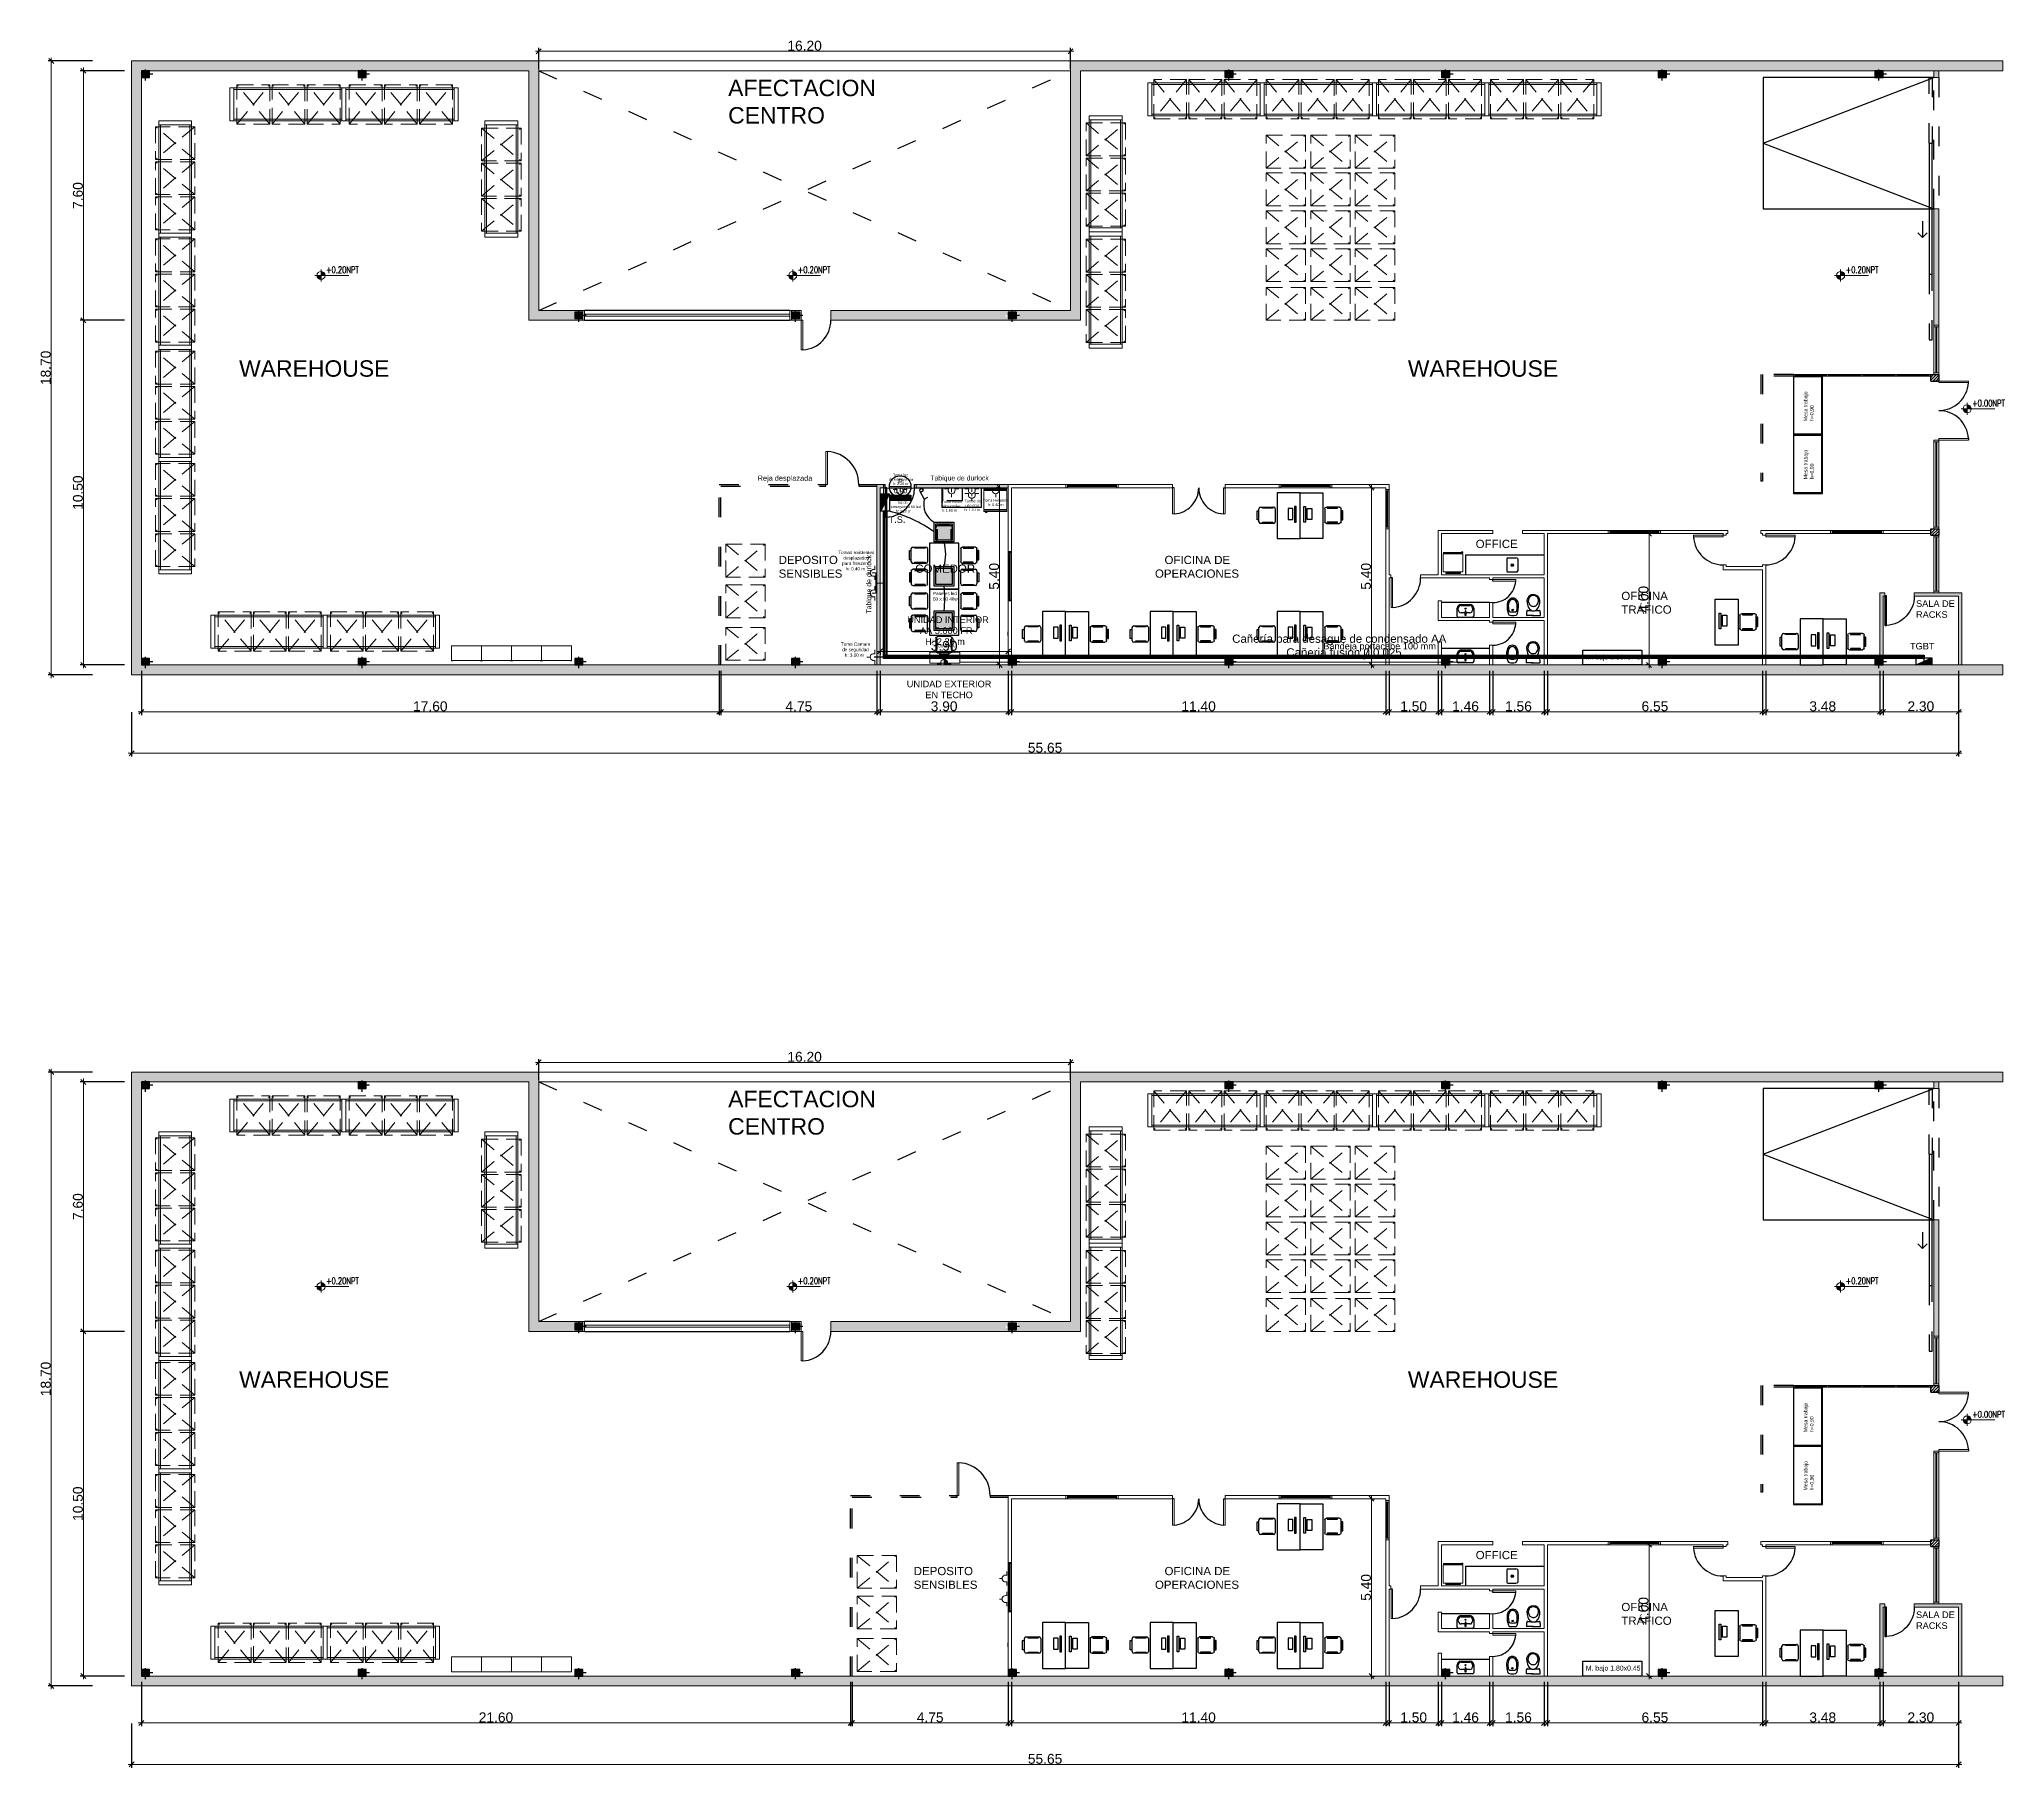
# Model space of a CAD drawing. Header units: millimetres. Extents: x 3262.2 to 3324.2, y 1509.4 to 1605.5.
# Drawn here: x 3262.4 to 3322.3, y 1509.4 to 1562 of the extents above; entities that cross this region are included whole.
import ezdxf

# ---------------------------------------------------------------- set-up
doc = ezdxf.new("R2010")
doc.units = ezdxf.units.MM
for name, pattern in [('ACAD_ISO02W100', [15, 12, -3]), ('ACAD_ISO03W100', [30, 12, -18]), ('DASHED', [0.75, 0.5, -0.25])]:
    doc.linetypes.add(name, pattern=pattern)
for name, color, linetype in [('000 - ASCENSOR', 253, 'Continuous'), ('000 - COLUMNAS', 7, 'Continuous'), ('000 - EQUIPAMIENTO', 252, 'Continuous'), ('000 - HATCH DURLOCK', 252, 'ACAD_ISO03W100'), ('000 - HATCK DURLOCK', 40, 'Continuous'), ('000 - HATCK MUROS', 252, 'ACAD_ISO03W100'), ('000 - PROYECCION', 253, 'ACAD_ISO03W100'), ('000 - PUERTAS', 252, 'ACAD_ISO03W100'), ('000 - REJAS', 3, 'ACAD_ISO03W100'), ('000 - SEÑALIZACION', 1, 'Continuous'), ('000 - TEXTO', 7, 'ACAD_ISO02W100'), ('A construir', 10, 'Continuous'), ('IRI-OCASA-Layout R 9$0$OCA_Mobiliario', 8, 'Continuous'), ('IS ELECTRICA - BANDEJAS NUEVA', 140, 'Continuous'), ('IS ILUM NUEVA', 10, 'Continuous'), ('Mobiliario', 8, 'Continuous')]:
    doc.layers.add(name, color=color, linetype=linetype)
for name, color, linetype, lineweight in [('000 - COTAS', 252, 'Continuous', 15), ('000 - DURLOCK', 30, 'Continuous', 9), ('000 - MUROS', 7, 'Continuous', 20), ('000 - NIVEL', 252, 'Continuous', 15), ('000 - RACKS', 252, 'Continuous', 0), ('000 - RACKS - ESTANTERIA LIVIANA', 252, 'Continuous', 0), ('000 - TEXTO MOBILIARIO', 252, 'Continuous', 0), ('A-CARPINTERIAS', 252, 'Continuous', 0), ('INST AA', 160, 'Continuous', 0), ('IS TOMAS NUEVA', 10, 'Continuous', 0), ('OCASA_TODAS_r08$0$EQUIPAMIENTO', 8, 'Continuous', 15)]:
    doc.layers.add(name, color=color, linetype=linetype, lineweight=lineweight)
doc.styles.add('COTAS', font='arial.ttf')
doc.styles.add('DIM', font='romans.shx', dxfattribs={"width": 0.8})
doc.styles.add('OpenGostTypeA-Regular', font='OpenGostTypeA-Regular')
doc.styles.get("Standard").update_dxf_attribs({"font": 'arial.ttf'})
doc.dimstyles.new('COTAS-100', dxfattribs={"dimtxt": 0.5, "dimasz": 0.15, "dimexe": 0.1, "dimexo": 0.0625, "dimgap": 0.025, "dimtad": 1, "dimzin": 1, "dimdsep": 46, "dimtxsty": 'Standard', "dimblk": 'OBLIQUE', "dimcen": 0.12, "dimdle": 0.1, "dimclrd": 252, "dimclre": 252, "dimclrt": 7, "dimaunit": 1, "dimadec": 5, "dimazin": 0, "dimtfac": 1, "dimtix": 1, "dimtmove": 2, "dimatfit": 3, "dimldrblk": 'OBLIQUE', "dimfxl": 1, "dimlwd": -1, "dimarcsym": 0})
pattern_1 = [(0, (11.95868, -0.21601), (0.0635, 0.0635), [0.0635, -0.0635])]

msp = doc.modelspace()

# ---------------------------------------------------------------- texts
at = {"layer": '000 - EQUIPAMIENTO', "char_height": 0.15, "attachment_point": 1, "style": 'COTAS'}
for insert in [(3309.518, 1543.276), (3309.518, 1512.474)]:
    msp.add_mtext_dynamic_manual_height_columns('M. bajo 1.80x0.45', width=1.81634, gutter_width=0.75, heights=[0], dxfattribs=dict(at, insert=insert))
at = {"layer": '000 - TEXTO', "attachment_point": 1}
for s, width, insert, char_height in [('AFECTACION CENTRO', 6.08761, (3283.394, 1560.787), 0.5), ('WAREHOUSE', 6.08761, (3268.498, 1552.24), 0.5), ('WAREHOUSE', 6.08761, (3304.097, 1552.24), 0.5), ('OFFICE', 6.08761, (3306.164, 1546.771), 0.25), ('DEPOSITO\\PSENSIBLES', 2.10723, (3284.932, 1546.283), 0.25), ('COMEDOR', 6.08761, (3289.094, 1546.018), 0.25), ('   OFICINA DE \\POPERACIONES', 6.08761, (3296.395, 1546.283), 0.25), ('OFICINA\\PTRÁFICO', 1.51632, (3310.601, 1545.187), 0.25), ('SALA DE RACKS', 1.2652, (3319.577, 1544.928), 0.2), ('AFECTACION CENTRO', 6.08761, (3283.394, 1529.985), 0.5), ('WAREHOUSE', 6.08761, (3268.498, 1521.438), 0.5), ('WAREHOUSE', 6.08761, (3304.097, 1521.438), 0.5), ('OFFICE', 6.08761, (3306.164, 1515.968), 0.25), ('DEPOSITO\\PSENSIBLES', 6.08761, (3289.048, 1515.481), 0.25), ('   OFICINA DE \\POPERACIONES', 6.08761, (3296.395, 1515.481), 0.25), ('OFICINA\\PTRÁFICO', 1.51632, (3310.601, 1514.385), 0.25), ('SALA DE RACKS', 1.2652, (3319.577, 1514.125), 0.2)]:
    msp.add_mtext_dynamic_manual_height_columns(s, width=width, gutter_width=12.5, heights=[0], dxfattribs=dict(at, insert=insert, char_height=char_height))
at = {"layer": '000 - TEXTO MOBILIARIO', "char_height": 0.1125, "width": 1.41008, "attachment_point": 1, "rotation": 90, "style": 'OpenGostTypeA-Regular'}
for insert in [(3316.157, 1550.39), (3316.157, 1548.615), (3316.157, 1519.588), (3316.157, 1517.813)]:
    msp.add_mtext('Mesa trabajo\\Ph=0,90', dxfattribs=dict(at, insert=insert))
at = {"layer": 'A construir', "attachment_point": 1}
for s, width, heights, insert, char_height in [('Reja desplazada', 6.08761, [0], (3284.293, 1548.729), 0.16), ('Tabique de durlock', 6.08761, [0], (3289.553, 1548.729), 0.15), ('0.90', 0.1874, [0.155], (3288.445, 1548.34), 0.15), ('P', 0.1874, [0], (3288.573, 1548.633), 0.15)]:
    msp.add_mtext_dynamic_manual_height_columns(s, width=width, gutter_width=12.5, heights=heights, dxfattribs=dict(at, insert=insert, char_height=char_height))
at = {"layer": 'A construir', "insert": (3287.604, 1544.526), "char_height": 0.15, "attachment_point": 1, "rotation": 90}
msp.add_mtext_dynamic_manual_height_columns('Tabique de durlock', width=6.08761, gutter_width=12.5, heights=[0], dxfattribs=at)
at = {"layer": 'INST AA', "attachment_point": 1}
for s, width, insert, char_height in [('UNIDAD INTERIOR \\P     AA 5.000 FR\\P       H: 2.20 m', 6.08761, (3288.85, 1544.438), 0.2), ('         Cañería para desague de condensado AA\\P                          Cañeria fusion 0 0.025 ', 7.70923, (3297.873, 1543.884), 0.25), ('\\pxqc;UNIDAD EXTERIOR\\PEN TECHO ', 6.08761, (3287.08, 1542.48), 0.2)]:
    msp.add_mtext_dynamic_manual_height_columns(s, width=width, gutter_width=12.5, heights=[0], dxfattribs=dict(at, insert=insert, char_height=char_height))
at = {"layer": 'IS ILUM NUEVA', "color": 0, "attachment_point": 1}
for s, width, insert, char_height in [('           Toma luz \\P       de emergencia\\P           h: 2.20 m', 5.29754, (3288.072, 1548.79), 0.08), ('       luz de emergencia 60 led\\P     h: 2.20 m', 0.91761, (3288.345, 1547.95), 0.08), ('Toma Horno  Microondas \\Ph: 1.60 m', 0.9119, (3289.898, 1547.977), 0.08), ('Tomas de\\P uso gral \\Ph: 1.10 m', 0.9119, (3290.591, 1547.991), 0.08), ('Toma Heladera\\P     h: 0.40 m', 1.18384, (3291.159, 1548.014), 0.08), ('T.S.', 0.97425, (3288.28, 1547.488), 0.2), ('         Tomas existentes\\P             desplazados \\P            para freezers\\P               h: 0.40 m', 5.29754, (3286.401, 1546.438), 0.1), (' Paneles led \\P 60 x 60 48w', 0.82028, (3289.595, 1545.186), 0.1), ('         Toma Camara \\P          de seguridad\\P            h: 3.00 m', 5.29754, (3286.482, 1543.643), 0.1), ('  Toma AA \\P  h: 2.20 m', 0.7871, (3289.634, 1543.589), 0.1), ('Bandeja portacabe 100 mm', 5.29754, (3301.521, 1543.632), 0.2), ('TGBT', 0.97425, (3319.393, 1543.632), 0.2)]:
    msp.add_mtext_dynamic_manual_height_columns(s, width=width, gutter_width=12.5, heights=[0], dxfattribs=dict(at, insert=insert, char_height=char_height))

# ---------------------------------------------------------------- blocks, each defined once
blk = doc.blocks.new('000 - COLUMNA 20X25')
h = blk.add_hatch()
h.set_pattern_fill('ANSI31', color=256, scale=0.01)
h.paths.add_polyline_path([(11.904, 109.646), (12.154, 109.646), (12.154, 109.846), (11.904, 109.846)])
at = {"linetype": 'ACAD_ISO03W100', "ltscale": 0.008}
for p, q in [((12.254, 109.746), (11.804, 109.746)), ((12.029, 109.546), (12.029, 109.946))]:
    blk.add_line(p, q, dxfattribs=at)
blk.add_lwpolyline([(12.154, 109.846), (11.904, 109.846), (11.904, 109.646), (12.154, 109.646), (12.154, 109.846)])
blk = doc.blocks.new('PUERTA 090')
at = {"layer": '000 - PUERTAS'}
for p, q in [((2558.714, 1733.581), (2558.714, 1733.631)), ((2558.714, 1733.631), (2559.614, 1733.631)), ((2559.614, 1733.581), (2558.714, 1733.581)), ((2559.614, 1733.631), (2559.614, 1733.581))]:
    blk.add_line(p, q, dxfattribs=at)
blk.add_arc((2559.614, 1733.581), 0.9, 90, 176.81526, dxfattribs=at)
blk = doc.blocks.new('000 - EQUIPAMIENTO - RACKS')
at = {"layer": '000 - RACKS'}
blk.add_line((3216.886, 1578.729), (3216.886, 1579.729), dxfattribs=at)
at = {"layer": '000 - RACKS', "linetype": 'DASHED'}
for points in [[(3214.566, 1578.629), (3213.566, 1578.629), (3213.566, 1579.829), (3214.566, 1579.829), (3214.566, 1578.629)], [(3214.566, 1578.629), (3213.566, 1579.829)], [(3213.566, 1578.629), (3214.566, 1579.829)], [(3215.636, 1578.629), (3214.636, 1578.629), (3214.636, 1579.829), (3215.636, 1579.829), (3215.636, 1578.629)], [(3215.636, 1578.629), (3214.636, 1579.829)], [(3214.636, 1578.629), (3215.636, 1579.829)], [(3215.706, 1578.629), (3216.706, 1578.629), (3216.706, 1579.829), (3215.706, 1579.829), (3215.706, 1578.629)], [(3215.706, 1578.629), (3216.706, 1579.829)], [(3216.706, 1578.629), (3215.706, 1579.829)]]:
    blk.add_lwpolyline(points, dxfattribs=at)
at = {"layer": '000 - RACKS'}
for points in [[(3213.343, 1579.729), (3213.466, 1579.729), (3213.466, 1578.729), (3213.343, 1578.729)], [(3213.466, 1579.679), (3216.763, 1579.679), (3216.763, 1579.729), (3213.466, 1579.729)], [(3216.763, 1579.729), (3216.886, 1579.729), (3216.886, 1578.729), (3216.763, 1578.729)], [(3216.763, 1579.729), (3216.886, 1579.729), (3216.886, 1578.729), (3216.763, 1578.729)], [(3216.886, 1578.729), (3216.886, 1579.729), (3216.763, 1579.729), (3216.763, 1578.729)], [(3213.466, 1578.779), (3216.763, 1578.779), (3216.763, 1578.729), (3213.466, 1578.729)]]:
    blk.add_lwpolyline(points, close=True, dxfattribs=at)
blk = doc.blocks.new('IRI-OCASA-Layout R 9$0$OCA_SILLA')
at = {"linetype": 'Continuous'}
for p, q in [((0.055, 0.05), (0.055, 0.448)), ((0.105, 0.498), (0.502, 0.498)), ((0.502, 0), (0.105, 0)), ((0.552, 0.448), (0.552, 0.05))]:
    blk.add_line(p, q, dxfattribs=at)
for points in [[(0, 0.109), (0, 0.389), (0.043, 0.389), (0.043, 0.109)], [(0.165, 0.466), (0.165, 0.488), (0.475, 0.488), (0.475, 0.466)], [(0.168, 0.021), (0.168, 0.039), (0.475, 0.039), (0.475, 0.021)]]:
    blk.add_lwpolyline(points, close=True, dxfattribs=at)
for centre, start, end in [((0.105, 0.448), 90, 180), ((0.105, 0.05), 180, 270), ((0.502, 0.448), 0, 90), ((0.502, 0.05), 270, 0)]:
    blk.add_arc(centre, 0.05, start, end, dxfattribs=at)
blk = doc.blocks.new('000 - MOBILIARIO - PUESTO TRABAJO')
at = {"layer": '000 - EQUIPAMIENTO'}
for p, q in [((-7.103, 63.069), (-7.103, 63.019)), ((-6.626, 63.069), (-7.103, 63.069)), ((-7.103, 63.019), (-6.626, 63.019)), ((-6.707, 62.968), (-7.04, 62.968)), ((-7.04, 62.968), (-7.04, 62.83)), ((-6.707, 62.83), (-6.707, 62.968)), ((-6.626, 63.019), (-6.626, 63.069)), ((-7.04, 62.83), (-6.707, 62.83))]:
    blk.add_line(p, q, dxfattribs=at)
blk.add_lwpolyline([(-6.121, 62.49), (-6.121, 63.19), (-7.521, 63.19), (-7.521, 62.49)], close=True, dxfattribs=at)
at = {"layer": '000 - EQUIPAMIENTO', "rotation": 89.99999999999989}
blk.add_blockref('IRI-OCASA-Layout R 9$0$OCA_SILLA', (-6.583, 61.884), dxfattribs=at)
blk = doc.blocks.new('000 - SANITARIO - BACHA GRANDE')
at = {"layer": '000 - EQUIPAMIENTO'}
for p, q in [((1729.116, 1124.07), (1729.116, 1124.358)), ((1729.157, 1124.4), (1729.684, 1124.4)), ((1729.157, 1124.07), (1729.157, 1124.136)), ((1729.256, 1124.235), (1729.397, 1124.235)), ((1729.435, 1124.235), (1729.577, 1124.235)), ((1729.684, 1124.136), (1729.684, 1124.07)), ((1729.717, 1124.358), (1729.717, 1124.07)), ((1729.577, 1123.971), (1729.256, 1123.971)), ((1729.577, 1123.93), (1729.256, 1123.93))]:
    blk.add_line(p, q, dxfattribs=at)
for points in [[(1729.157, 1124.4), (1729.132, 1124.391), (1729.116, 1124.358)], [(1729.256, 1124.235), (1729.206, 1124.227), (1729.173, 1124.185), (1729.157, 1124.136)], [(1729.684, 1124.136), (1729.667, 1124.185), (1729.626, 1124.227), (1729.577, 1124.235)], [(1729.717, 1124.358), (1729.709, 1124.391), (1729.684, 1124.4)], [(1729.116, 1124.07), (1729.14, 1123.996), (1729.19, 1123.947), (1729.256, 1123.93)], [(1729.157, 1124.07), (1729.173, 1124.021), (1729.206, 1123.979), (1729.256, 1123.971)], [(1729.577, 1123.93), (1729.651, 1123.947), (1729.7, 1123.996), (1729.717, 1124.07)], [(1729.577, 1123.971), (1729.626, 1123.979), (1729.667, 1124.021), (1729.684, 1124.07)]]:
    blk.add_lwpolyline(points, dxfattribs=at)
blk.add_circle((1729.416, 1124.082), 0.02, dxfattribs=at)
for centre, radius, start, end in [((1729.416, 1124.271), 0.0534, 62.59999, 117.40578), ((1730.712, 1124.361), 1.321, 181.82659, 188.15305), ((1729.416, 1124.177), 0.0123, 194.52616, 345.47961), ((1728.121, 1124.361), 1.321, 351.85273, 358.17918)]:
    blk.add_arc(centre, radius, start, end, dxfattribs=at)
blk = doc.blocks.new('Inodoro')
at = {"layer": '000 - EQUIPAMIENTO'}
for p, q in [((0.267, 0.065), (0.267, 0.078)), ((0.267, 0.065), (0.267, 0.078)), ((0.42, -0.048), (0.42, 0.209)), ((0.42, -0.048), (0.42, 0.209)), ((0.42, 0.002), (0.42, -0.205)), ((0.42, 0.002), (0.42, -0.205)), ((0.268, -0.06), (0.268, -0.077)), ((0.268, -0.06), (0.268, -0.077))]:
    blk.add_line(p, q, dxfattribs=at)
for centre, radius, start, end in [((-0.02, 0), 0.197, 93.96359, 180.11951), ((-0.02, 0), 0.197, 93.96359, 180.11951), ((-0.019, 0), 0.167, 143.11652, 180.05939), ((-0.019, 0), 0.167, 143.11652, 180.05939), ((-0.065, 0.035), 0.11, 119.31024, 143.51482), ((-0.065, 0.035), 0.11, 119.31024, 143.51482), ((-0.026, -0.03), 0.186, 52.3975, 119.94379), ((-0.026, -0.03), 0.186, 52.3975, 119.94379), ((-0.019, -0.215), 0.413, 46.42738, 91.97751), ((-0.019, -0.215), 0.413, 46.42738, 91.97751), ((-0.042, -0.019), 0.188, 36.10816, 46.37879), ((-0.042, -0.019), 0.188, 36.10816, 46.37879), ((0, 0), 0.143, 0.05939, 39.92447), ((0, 0), 0.143, 0.05939, 39.92447), ((0, 0), 0.143, 320.19431, 0.05939), ((0, 0), 0.143, 320.19431, 0.05939), ((0.291, 0.177), 0.028, 101.77954, 188.28949), ((-1.027, -0.015), 1.304, 0.7738, 8.28949), ((-1.027, -0.015), 1.304, 0.7738, 8.28949), ((-1.027, 0.02), 1.304, 351.71051, 359.2262), ((-1.027, 0.02), 1.304, 351.71051, 359.2262), ((0.259, 0.078), 0.008, 0.05939, 46.42738), ((0.259, 0.078), 0.008, 0.05939, 46.42738), ((0.275, 0.065), 0.008, 180.05939, 215.49033), ((0.275, 0.065), 0.008, 180.05939, 215.49033), ((0.188, 0.002), 0.1, 29.1287, 35.49033), ((0.188, 0.002), 0.1, 29.1287, 35.49033), ((0.412, -0.407), 0.625, 90, 101.77954), ((0.412, 0.209), 0.008, 0, 90), ((-0.019, 0), 0.198, 180.05939, 259.4315), ((-0.019, 0), 0.198, 180.05939, 259.4315), ((-0.019, 0), 0.167, 180.05939, 217.00225), ((-0.019, 0), 0.167, 180.05939, 217.00225), ((-0.065, -0.035), 0.11, 216.60395, 240.80853), ((-0.065, -0.035), 0.11, 216.60395, 240.80853), ((-0.026, 0.03), 0.186, 240.17498, 307.72127), ((-0.026, 0.03), 0.186, 240.17498, 307.72127), ((-0.02, 0.023), 0.221, 260.60344, 266.47525), ((-0.02, 0.023), 0.221, 260.60344, 266.47525), ((-0.02, 0.215), 0.413, 268.14127, 313.6914), ((-0.02, 0.215), 0.413, 268.14127, 313.6914), ((-0.042, 0.019), 0.188, 313.73998, 324.01061), ((-0.042, 0.019), 0.188, 313.73998, 324.01061), ((0.291, -0.172), 0.028, 171.71051, 258.22046), ((0.291, -0.172), 0.028, 171.71051, 258.22046), ((0.26, -0.077), 0.008, 313.6914, 0.05939), ((0.26, -0.077), 0.008, 313.6914, 0.05939), ((0.276, -0.06), 0.008, 144.62844, 180.05939), ((0.276, -0.06), 0.008, 144.62844, 180.05939), ((0.188, 0.002), 0.1, 324.62844, 330.8913), ((0.188, 0.002), 0.1, 324.62844, 330.8913), ((0.412, 0.412), 0.625, 258.22046, 270), ((0.412, 0.412), 0.625, 258.22046, 270), ((0.412, -0.205), 0.008, 270, 0), ((0.412, -0.205), 0.008, 270, 0)]:
    blk.add_arc(centre, radius, start, end, dxfattribs=at)
blk = doc.blocks.new('000 - EQUIPAMIENTO - BIDE')
at = {"layer": '000 - EQUIPAMIENTO'}
blk.add_line((9.228, 64.027), (9.228, 64.027), dxfattribs=at)
for points in [[(9.361, 63.835, 0.246826), (9.491, 63.904, 0.151861), (9.536, 64.046, 0.10033), (9.496, 64.322, 0.271364), (9.454, 64.358, 0.042357), (9.361, 64.365, 0.042357), (9.269, 64.358, 0.271364), (9.226, 64.322, 0.10033), (9.187, 64.046, 0.151861), (9.231, 63.904, 0.246826)], [(9.278, 64.249, 0.318789), (9.237, 64.209, 0.069237), (9.228, 64.027, 0.151427), (9.276, 63.912, 0.20471), (9.361, 63.875, 0.20471), (9.447, 63.912, 0.151427), (9.494, 64.027, 0.069237), (9.486, 64.209, 0.318789), (9.444, 64.249, 0.037773), (9.361, 64.255, 0.037773)]]:
    blk.add_lwpolyline(points, format="xyb", close=True, dxfattribs=at)
blk.add_circle((9.361, 64.195), 0.023, dxfattribs=at)
blk = doc.blocks.new('estanteria_liviana_90x45')
for p, q in [((-0.913, 0.448), (-0.913, 0.416)), ((-0.911, 0.416), (-0.913, 0.416)), ((-0.913, 0.003), (-0.913, 0.035)), ((-0.911, 0.035), (-0.913, 0.035)), ((-0.911, 0.448), (-0.911, 0.416)), ((-0.911, 0.003), (-0.911, 0.035)), ((-0.876, 0.453), (-0.908, 0.453)), ((-0.876, 0.451), (-0.908, 0.451)), ((-0.876, 0.451), (-0.876, 0.453)), ((-0.035, 0.453), (-0.003, 0.453)), ((-0.035, 0.451), (-0.035, 0.453)), ((-0.035, 0.451), (-0.003, 0.451)), ((0, 0.448), (0, 0.416)), ((0, 0.416), (0.002, 0.416)), ((0, 0.003), (0, 0.035)), ((0, 0.035), (0.002, 0.035)), ((0.002, 0.448), (0.002, 0.416)), ((0.002, 0.003), (0.002, 0.035)), ((-0.876, 0), (-0.908, 0)), ((-0.876, -0.002), (-0.908, -0.002)), ((-0.876, 0), (-0.876, -0.002)), ((-0.035, 0), (-0.003, 0)), ((-0.035, 0), (-0.035, -0.002)), ((-0.035, -0.002), (-0.003, -0.002))]:
    blk.add_line(p, q)
blk.add_lwpolyline([(-0.913, 0), (-0.913, 0.451), (0, 0.451), (0, 0)], close=True)
for centre, radius, start, end in [((-0.908, 0.448), 0.005, 90, 180), ((-0.908, 0.003), 0.005, 180, 270), ((-0.908, 0.448), 0.003, 90, 180), ((-0.908, 0.003), 0.003, 180, 270), ((-0.003, 0.448), 0.005, 0, 90), ((-0.003, 0.448), 0.003, 0, 90), ((-0.003, 0.003), 0.003, 270, 0), ((-0.003, 0.003), 0.005, 270, 0)]:
    blk.add_arc(centre, radius, start, end)
blk = doc.blocks.new('A$C0D016993')
at = {"linetype": 'DASHED'}
for points in [[(0, 1.2), (1, 1.2), (1, 0), (0, 0), (0, 1.2)], [(0, 1.2), (1, 0)], [(1, 1.2), (0, 0)]]:
    blk.add_lwpolyline(points, dxfattribs=at)
blk = doc.blocks.new('000 - EQUIPAMIENTO - BACHA')
at = {"layer": '000 - EQUIPAMIENTO', "ltscale": 0.5}
for p, q in [((12.265, 64.832), (12.265, 64.462)), ((12.295, 64.862), (12.545, 64.862)), ((12.605, 64.832), (12.605, 64.462)), ((12.295, 64.432), (12.545, 64.432))]:
    blk.add_line(p, q, dxfattribs=at)
at = {"layer": '000 - EQUIPAMIENTO'}
for radius in [0.04, 0.02]:
    blk.add_circle((12.434, 64.642), radius, dxfattribs=at)
at = {"layer": '000 - EQUIPAMIENTO', "ltscale": 0.5}
for centre, radius, start, end in [((12.295, 64.832), 0.03, 90, 180), ((12.548, 64.794), 0.0684, 34.07499, 92.79491), ((12.295, 64.462), 0.03, 180, 270), ((12.548, 64.501), 0.0684, 267.20509, 325.92501)]:
    blk.add_arc(centre, radius, start, end, dxfattribs=at)
blk = doc.blocks.new('000 - EQUIPAMIENTO - HELADERA 060 x 060')
at = {"lineweight": 0}
for p, q in [((6025.443, 1321.332), (6025.443, 1321.932)), ((6025.459, 1321.332), (6025.459, 1321.932)), ((6025.481, 1321.932), (6025.481, 1321.332)), ((6026.037, 1321.932), (6025.481, 1321.932)), ((6026.037, 1321.332), (6026.037, 1321.932)), ((6026.063, 1321.856), (6026.081, 1321.856)), ((6026.063, 1321.408), (6026.063, 1321.856)), ((6026.081, 1321.408), (6026.081, 1321.856)), ((6025.428, 1321.382), (6025.443, 1321.382)), ((6025.428, 1321.332), (6025.428, 1321.382)), ((6025.428, 1321.332), (6025.443, 1321.332)), ((6025.443, 1321.332), (6025.443, 1321.382)), ((6025.443, 1321.332), (6025.459, 1321.332)), ((6026.037, 1321.332), (6025.481, 1321.332)), ((6026.063, 1321.408), (6026.081, 1321.408))]:
    blk.add_line(p, q, dxfattribs=at)
blk = doc.blocks.new('A$C741D6D8E')
at = {"layer": 'Mobiliario'}
for p, q in [((0.455, 1.805), (0, 1.805)), ((0, 1.8), (0, 0)), ((0.455, 0), (0.455, 1.805)), ((0, 0), (0.455, 0))]:
    blk.add_line(p, q, dxfattribs=at)
blk = doc.blocks.new('000 - EQUIPAMIENTO - MESA TRABAJO')
at = {"layer": '000 - EQUIPAMIENTO'}
blk.add_lwpolyline([(1.279, 67.751), (-0.521, 67.751), (-0.521, 66.871), (1.279, 66.871)], close=True, dxfattribs=at)
blk.add_lwpolyline([(-0.496, 67.751), (-0.496, 66.896), (1.254, 66.896), (1.254, 67.751)], dxfattribs=at)
blk = doc.blocks.new('Niv-p')
at = {"color": 2}
for p, q in [((-0.00216, 0), (0, 0)), ((0, 0.00216), (0, 0)), ((0, 0), (0.00993, 0)), ((0, 0), (0, -0.00216))]:
    blk.add_line(p, q, dxfattribs=at)
at = {"color": 4, "const_width": 0.00144}
for points in [[(0, -0.00072, -0.414214), (-0.00072, 0, 0)], [(0, 0.00072, -0.414214), (0.00072, 0, 0)]]:
    blk.add_lwpolyline(points, format="xyb", dxfattribs=at)
at = {"color": 2}
blk.add_circle((0, 0), 0.00144, dxfattribs=at)
at = {"color": 3, "style": 'DIM', "width": 0.75}
blk.add_attdef('NIVEL', (0.00337, 0.00084), '', height=0.0018, dxfattribs=at)
blk = doc.blocks.new('_OBLIQUE')
at = {"color": 0, "linetype": 'ByBlock'}
blk.add_line((-0.5, -0.5), (0.5, 0.5), dxfattribs=at)
blk = doc.blocks.new('*D26')
at = {"layer": '000 - COTAS', "color": 252, "lineweight": -2, "transparency": 16777216}
for p, q in [((3292.023, 1542.78), (3292.023, 1541.43)), ((3303.425, 1542.78), (3303.425, 1541.43))]:
    blk.add_line(p, q, dxfattribs=at)
at = {"layer": '000 - COTAS', "color": 252, "transparency": 16777216}
blk.add_line((3291.923, 1541.53), (3303.525, 1541.53), dxfattribs=at)
at = {"layer": 'Defpoints', "color": 0, "transparency": 16777216}
for p in [(3292.023, 1542.959), (3303.425, 1542.959), (3303.425, 1541.53)]:
    blk.add_point(p, dxfattribs=at)
at = {"layer": '000 - COTAS', "color": 252, "transparency": 16777216, "xscale": 0.15, "yscale": 0.15, "zscale": 0.15, "rotation": 180}
blk.add_blockref('_OBLIQUE', (3292.023, 1541.53), dxfattribs=at)
at = {"layer": '000 - COTAS', "color": 252, "transparency": 16777216, "xscale": 0.15, "yscale": 0.15, "zscale": 0.15}
blk.add_blockref('_OBLIQUE', (3303.425, 1541.53), dxfattribs=at)
at = {"layer": '000 - COTAS', "color": 7, "transparency": 16777216, "insert": (3297.724, 1541.698), "char_height": 0.3, "attachment_point": 5}
blk.add_mtext('11.40', dxfattribs=at)
blk = doc.blocks.new('*D27')
at = {"layer": '000 - COTAS', "color": 252, "lineweight": -2, "transparency": 16777216}
for p, q in [((3303.525, 1542.78), (3303.525, 1541.43)), ((3305.023, 1542.78), (3305.023, 1541.43))]:
    blk.add_line(p, q, dxfattribs=at)
at = {"layer": '000 - COTAS', "color": 252, "transparency": 16777216}
blk.add_line((3303.425, 1541.53), (3305.123, 1541.53), dxfattribs=at)
at = {"layer": 'Defpoints', "color": 0, "transparency": 16777216}
for p in [(3303.525, 1542.959), (3305.023, 1542.959), (3305.023, 1541.53)]:
    blk.add_point(p, dxfattribs=at)
at = {"layer": '000 - COTAS', "color": 252, "transparency": 16777216, "xscale": 0.15, "yscale": 0.15, "zscale": 0.15, "rotation": 180}
blk.add_blockref('_OBLIQUE', (3303.525, 1541.53), dxfattribs=at)
at = {"layer": '000 - COTAS', "color": 252, "transparency": 16777216, "xscale": 0.15, "yscale": 0.15, "zscale": 0.15}
blk.add_blockref('_OBLIQUE', (3305.023, 1541.53), dxfattribs=at)
at = {"layer": '000 - COTAS', "color": 7, "transparency": 16777216, "insert": (3304.274, 1541.698), "char_height": 0.3, "attachment_point": 5}
blk.add_mtext('1.50', dxfattribs=at)
blk = doc.blocks.new('*D28')
at = {"layer": '000 - COTAS', "color": 252, "lineweight": -2, "transparency": 16777216}
for p, q in [((3305.123, 1542.78), (3305.123, 1541.43)), ((3306.585, 1542.78), (3306.585, 1541.43))]:
    blk.add_line(p, q, dxfattribs=at)
at = {"layer": '000 - COTAS', "color": 252, "transparency": 16777216}
blk.add_line((3305.023, 1541.53), (3306.685, 1541.53), dxfattribs=at)
at = {"layer": 'Defpoints', "color": 0, "transparency": 16777216}
for p in [(3305.123, 1542.959), (3306.585, 1542.959), (3306.585, 1541.53)]:
    blk.add_point(p, dxfattribs=at)
at = {"layer": '000 - COTAS', "color": 252, "transparency": 16777216, "xscale": 0.15, "yscale": 0.15, "zscale": 0.15, "rotation": 180}
blk.add_blockref('_OBLIQUE', (3305.123, 1541.53), dxfattribs=at)
at = {"layer": '000 - COTAS', "color": 252, "transparency": 16777216, "xscale": 0.15, "yscale": 0.15, "zscale": 0.15}
blk.add_blockref('_OBLIQUE', (3306.585, 1541.53), dxfattribs=at)
at = {"layer": '000 - COTAS', "color": 7, "transparency": 16777216, "insert": (3305.854, 1541.698), "char_height": 0.3, "attachment_point": 5}
blk.add_mtext('1.46', dxfattribs=at)
blk = doc.blocks.new('*D29')
at = {"layer": '000 - COTAS', "color": 252, "lineweight": -2, "transparency": 16777216}
for p, q in [((3306.685, 1542.78), (3306.685, 1541.43)), ((3308.248, 1542.78), (3308.248, 1541.43))]:
    blk.add_line(p, q, dxfattribs=at)
at = {"layer": '000 - COTAS', "color": 252, "transparency": 16777216}
blk.add_line((3306.585, 1541.53), (3308.348, 1541.53), dxfattribs=at)
at = {"layer": 'Defpoints', "color": 0, "transparency": 16777216}
for p in [(3306.685, 1542.959), (3308.248, 1542.959), (3308.248, 1541.53)]:
    blk.add_point(p, dxfattribs=at)
at = {"layer": '000 - COTAS', "color": 252, "transparency": 16777216, "xscale": 0.15, "yscale": 0.15, "zscale": 0.15, "rotation": 180}
blk.add_blockref('_OBLIQUE', (3306.685, 1541.53), dxfattribs=at)
at = {"layer": '000 - COTAS', "color": 252, "transparency": 16777216, "xscale": 0.15, "yscale": 0.15, "zscale": 0.15}
blk.add_blockref('_OBLIQUE', (3308.248, 1541.53), dxfattribs=at)
at = {"layer": '000 - COTAS', "color": 7, "transparency": 16777216, "insert": (3307.467, 1541.698), "char_height": 0.3, "attachment_point": 5}
blk.add_mtext('1.56', dxfattribs=at)
blk = doc.blocks.new('*D30')
at = {"layer": '000 - COTAS', "color": 252, "lineweight": -2, "transparency": 16777216}
for p, q in [((3308.348, 1542.78), (3308.348, 1541.43)), ((3314.898, 1542.78), (3314.898, 1541.43))]:
    blk.add_line(p, q, dxfattribs=at)
at = {"layer": '000 - COTAS', "color": 252, "transparency": 16777216}
blk.add_line((3308.248, 1541.53), (3314.998, 1541.53), dxfattribs=at)
at = {"layer": 'Defpoints', "color": 0, "transparency": 16777216}
for p in [(3308.348, 1542.959), (3314.898, 1542.959), (3314.898, 1541.53)]:
    blk.add_point(p, dxfattribs=at)
at = {"layer": '000 - COTAS', "color": 252, "transparency": 16777216, "xscale": 0.15, "yscale": 0.15, "zscale": 0.15, "rotation": 180}
blk.add_blockref('_OBLIQUE', (3308.348, 1541.53), dxfattribs=at)
at = {"layer": '000 - COTAS', "color": 252, "transparency": 16777216, "xscale": 0.15, "yscale": 0.15, "zscale": 0.15}
blk.add_blockref('_OBLIQUE', (3314.898, 1541.53), dxfattribs=at)
at = {"layer": '000 - COTAS', "color": 7, "transparency": 16777216, "insert": (3311.623, 1541.698), "char_height": 0.3, "attachment_point": 5}
blk.add_mtext('6.55', dxfattribs=at)
blk = doc.blocks.new('*D31')
at = {"layer": '000 - COTAS', "color": 252, "lineweight": -2, "transparency": 16777216}
for p, q in [((3314.998, 1542.78), (3314.998, 1541.43)), ((3318.473, 1542.78), (3318.473, 1541.43))]:
    blk.add_line(p, q, dxfattribs=at)
at = {"layer": '000 - COTAS', "color": 252, "transparency": 16777216}
blk.add_line((3314.898, 1541.53), (3318.573, 1541.53), dxfattribs=at)
at = {"layer": 'Defpoints', "color": 0, "transparency": 16777216}
for p in [(3314.998, 1542.959), (3318.473, 1542.959), (3318.473, 1541.53)]:
    blk.add_point(p, dxfattribs=at)
at = {"layer": '000 - COTAS', "color": 252, "transparency": 16777216, "xscale": 0.15, "yscale": 0.15, "zscale": 0.15, "rotation": 180}
blk.add_blockref('_OBLIQUE', (3314.998, 1541.53), dxfattribs=at)
at = {"layer": '000 - COTAS', "color": 252, "transparency": 16777216, "xscale": 0.15, "yscale": 0.15, "zscale": 0.15}
blk.add_blockref('_OBLIQUE', (3318.473, 1541.53), dxfattribs=at)
at = {"layer": '000 - COTAS', "color": 7, "transparency": 16777216, "insert": (3316.735, 1541.699), "char_height": 0.3, "attachment_point": 5}
blk.add_mtext('3.48', dxfattribs=at)
blk = doc.blocks.new('*D32')
at = {"layer": '000 - COTAS', "color": 252, "lineweight": -2, "transparency": 16777216}
for p, q in [((3318.573, 1542.78), (3318.573, 1541.43)), ((3320.873, 1542.78), (3320.873, 1541.43))]:
    blk.add_line(p, q, dxfattribs=at)
at = {"layer": '000 - COTAS', "color": 252, "transparency": 16777216}
blk.add_line((3318.473, 1541.53), (3320.973, 1541.53), dxfattribs=at)
at = {"layer": 'Defpoints', "color": 0, "transparency": 16777216}
for p in [(3318.573, 1542.959), (3320.873, 1542.959), (3320.873, 1541.53)]:
    blk.add_point(p, dxfattribs=at)
at = {"layer": '000 - COTAS', "color": 252, "transparency": 16777216, "xscale": 0.15, "yscale": 0.15, "zscale": 0.15, "rotation": 180}
blk.add_blockref('_OBLIQUE', (3318.573, 1541.53), dxfattribs=at)
at = {"layer": '000 - COTAS', "color": 252, "transparency": 16777216, "xscale": 0.15, "yscale": 0.15, "zscale": 0.15}
blk.add_blockref('_OBLIQUE', (3320.873, 1541.53), dxfattribs=at)
at = {"layer": '000 - COTAS', "color": 7, "transparency": 16777216, "insert": (3319.723, 1541.699), "char_height": 0.3, "attachment_point": 5}
blk.add_mtext('2.30', dxfattribs=at)
blk = doc.blocks.new('*D33')
at = {"layer": '000 - COTAS', "color": 252, "transparency": 16777216}
blk.add_line((3302.991, 1542.859), (3302.991, 1548.459), dxfattribs=at)
at = {"layer": '000 - COTAS', "color": 252, "lineweight": -2, "transparency": 16777216}
for p, q in [((3302.991, 1548.359), (3303.091, 1548.359)), ((3302.991, 1542.959), (3303.091, 1542.959))]:
    blk.add_line(p, q, dxfattribs=at)
at = {"layer": 'Defpoints', "color": 0, "transparency": 16777216}
for p in [(3302.991, 1548.359), (3302.991, 1548.359), (3302.991, 1542.959)]:
    blk.add_point(p, dxfattribs=at)
at = {"layer": '000 - COTAS', "color": 252, "transparency": 16777216, "xscale": 0.15, "yscale": 0.15, "zscale": 0.15}
for p, rotation in [((3302.991, 1548.359), 90), ((3302.991, 1542.959), 270)]:
    blk.add_blockref('_OBLIQUE', p, dxfattribs=dict(at, rotation=rotation))
at = {"layer": '000 - COTAS', "color": 7, "transparency": 16777216, "insert": (3302.823, 1545.659), "char_height": 0.3, "attachment_point": 5, "rotation": 90}
blk.add_mtext('5.40', dxfattribs=at)
blk = doc.blocks.new('*D34')
at = {"layer": '000 - COTAS', "color": 252, "lineweight": -2, "transparency": 16777216}
for p, q in [((3311.445, 1546.959), (3311.345, 1546.959)), ((3311.445, 1542.959), (3311.345, 1542.959))]:
    blk.add_line(p, q, dxfattribs=at)
at = {"layer": '000 - COTAS', "color": 252, "transparency": 16777216}
blk.add_line((3311.445, 1542.859), (3311.445, 1547.059), dxfattribs=at)
at = {"layer": 'Defpoints', "color": 0, "transparency": 16777216}
for p in [(3311.445, 1546.959), (3311.445, 1546.959), (3311.445, 1542.959)]:
    blk.add_point(p, dxfattribs=at)
at = {"layer": '000 - COTAS', "color": 252, "transparency": 16777216, "xscale": 0.15, "yscale": 0.15, "zscale": 0.15}
for p, rotation in [((3311.445, 1546.959), 90), ((3311.445, 1542.959), 270)]:
    blk.add_blockref('_OBLIQUE', p, dxfattribs=dict(at, rotation=rotation))
at = {"layer": '000 - COTAS', "color": 7, "transparency": 16777216, "insert": (3311.277, 1544.959), "char_height": 0.3, "attachment_point": 5, "rotation": 90}
blk.add_mtext('4.00', dxfattribs=at)
blk = doc.blocks.new('*D35')
at = {"layer": '000 - COTAS', "color": 252, "lineweight": -2, "transparency": 16777216}
for p, q in [((3264.028, 1561.359), (3262.678, 1561.359)), ((3264.028, 1542.659), (3262.678, 1542.659))]:
    blk.add_line(p, q, dxfattribs=at)
at = {"layer": '000 - COTAS', "color": 252, "transparency": 16777216}
blk.add_line((3262.778, 1542.559), (3262.778, 1561.459), dxfattribs=at)
at = {"layer": 'Defpoints', "color": 0, "transparency": 16777216}
for p in [(3262.778, 1561.359), (3265.223, 1561.359), (3265.223, 1542.659)]:
    blk.add_point(p, dxfattribs=at)
at = {"layer": '000 - COTAS', "color": 252, "transparency": 16777216, "xscale": 0.15, "yscale": 0.15, "zscale": 0.15}
for p, rotation in [((3262.778, 1561.359), 90), ((3262.778, 1542.659), 270)]:
    blk.add_blockref('_OBLIQUE', p, dxfattribs=dict(at, rotation=rotation))
at = {"layer": '000 - COTAS', "color": 7, "transparency": 16777216, "insert": (3262.609, 1552.009), "char_height": 0.3, "attachment_point": 5, "rotation": 90}
blk.add_mtext('18.70', dxfattribs=at)
blk = doc.blocks.new('*D36')
at = {"layer": '000 - COTAS', "color": 252, "transparency": 16777216}
blk.add_line((3277.523, 1561.654), (3293.923, 1561.654), dxfattribs=at)
at = {"layer": '000 - COTAS', "color": 252, "lineweight": -2, "transparency": 16777216}
for p, q in [((3277.623, 1561.122), (3277.623, 1561.754)), ((3293.823, 1561.122), (3293.823, 1561.754))]:
    blk.add_line(p, q, dxfattribs=at)
at = {"layer": 'Defpoints', "color": 0, "transparency": 16777216}
for p in [(3293.823, 1561.654), (3277.623, 1561.059), (3293.823, 1561.059)]:
    blk.add_point(p, dxfattribs=at)
at = {"layer": '000 - COTAS', "color": 252, "transparency": 16777216, "xscale": 0.15, "yscale": 0.15, "zscale": 0.15, "rotation": 180}
blk.add_blockref('_OBLIQUE', (3277.623, 1561.654), dxfattribs=at)
at = {"layer": '000 - COTAS', "color": 252, "transparency": 16777216, "xscale": 0.15, "yscale": 0.15, "zscale": 0.15}
blk.add_blockref('_OBLIQUE', (3293.823, 1561.654), dxfattribs=at)
at = {"layer": '000 - COTAS', "color": 7, "transparency": 16777216, "insert": (3285.723, 1561.822), "char_height": 0.3, "attachment_point": 5}
blk.add_mtext('16.20', dxfattribs=at)
blk = doc.blocks.new('*D37')
at = {"layer": '000 - COTAS', "color": 252, "lineweight": -2, "transparency": 16777216}
for p, q in [((3265.007, 1561.059), (3263.657, 1561.059)), ((3265.007, 1553.459), (3263.657, 1553.459))]:
    blk.add_line(p, q, dxfattribs=at)
at = {"layer": '000 - COTAS', "color": 252, "transparency": 16777216}
blk.add_line((3263.757, 1553.359), (3263.757, 1561.159), dxfattribs=at)
at = {"layer": 'Defpoints', "color": 0, "transparency": 16777216}
for p in [(3263.757, 1561.059), (3277.323, 1561.059), (3277.323, 1553.459)]:
    blk.add_point(p, dxfattribs=at)
at = {"layer": '000 - COTAS', "color": 252, "transparency": 16777216, "xscale": 0.15, "yscale": 0.15, "zscale": 0.15}
for p, rotation in [((3263.757, 1561.059), 90), ((3263.757, 1553.459), 270)]:
    blk.add_blockref('_OBLIQUE', p, dxfattribs=dict(at, rotation=rotation))
at = {"layer": '000 - COTAS', "color": 7, "transparency": 16777216, "insert": (3263.589, 1557.259), "char_height": 0.3, "attachment_point": 5, "rotation": 90}
blk.add_mtext('7.60', dxfattribs=at)
blk = doc.blocks.new('*D38')
at = {"layer": '000 - COTAS', "color": 252, "transparency": 16777216}
blk.add_line((3263.757, 1553.559), (3263.757, 1542.859), dxfattribs=at)
at = {"layer": '000 - COTAS', "color": 252, "lineweight": -2, "transparency": 16777216}
for p, q in [((3265.007, 1553.459), (3263.657, 1553.459)), ((3265.007, 1542.959), (3263.657, 1542.959))]:
    blk.add_line(p, q, dxfattribs=at)
at = {"layer": 'Defpoints', "color": 0, "transparency": 16777216}
for p in [(3277.323, 1553.459), (3263.757, 1542.959), (3277.323, 1542.959)]:
    blk.add_point(p, dxfattribs=at)
at = {"layer": '000 - COTAS', "color": 252, "transparency": 16777216, "xscale": 0.15, "yscale": 0.15, "zscale": 0.15}
for p, rotation in [((3263.757, 1553.459), 90), ((3263.757, 1542.959), 270)]:
    blk.add_blockref('_OBLIQUE', p, dxfattribs=dict(at, rotation=rotation))
at = {"layer": '000 - COTAS', "color": 7, "transparency": 16777216, "insert": (3263.589, 1548.209), "char_height": 0.3, "attachment_point": 5, "rotation": 90}
blk.add_mtext('10.50', dxfattribs=at)
blk = doc.blocks.new('*D39')
at = {"layer": '000 - COTAS', "color": 252, "lineweight": -2, "transparency": 16777216}
for p, q in [((3265.223, 1541.517), (3265.223, 1540.167)), ((3320.873, 1541.517), (3320.873, 1540.167))]:
    blk.add_line(p, q, dxfattribs=at)
at = {"layer": '000 - COTAS', "color": 252, "transparency": 16777216}
blk.add_line((3265.123, 1540.267), (3320.973, 1540.267), dxfattribs=at)
at = {"layer": 'Defpoints', "color": 0, "transparency": 16777216}
for p in [(3265.223, 1542.659), (3320.873, 1542.659), (3320.873, 1540.267)]:
    blk.add_point(p, dxfattribs=at)
at = {"layer": '000 - COTAS', "color": 252, "transparency": 16777216, "xscale": 0.15, "yscale": 0.15, "zscale": 0.15, "rotation": 180}
blk.add_blockref('_OBLIQUE', (3265.223, 1540.267), dxfattribs=at)
at = {"layer": '000 - COTAS', "color": 252, "transparency": 16777216, "xscale": 0.15, "yscale": 0.15, "zscale": 0.15}
blk.add_blockref('_OBLIQUE', (3320.873, 1540.267), dxfattribs=at)
at = {"layer": '000 - COTAS', "color": 7, "transparency": 16777216, "insert": (3293.048, 1540.435), "char_height": 0.3, "attachment_point": 5}
blk.add_mtext('55.65', dxfattribs=at)
blk = doc.blocks.new('mesa comedor. 4')
at = {"layer": 'IRI-OCASA-Layout R 9$0$OCA_Mobiliario', "elevation": 0}
blk.add_lwpolyline([(-1.591, -23.165), (-1.591, -24.065), (-0.191, -24.065), (-0.191, -23.165)], close=True, dxfattribs=at)
at = {"layer": 'IRI-OCASA-Layout R 9$0$OCA_Mobiliario', "extrusion": (0, 0, -1), "zscale": -1}
for p, rotation in [((0.98, -22.559, 0), 270), ((0.802, -24.671, 0), 90)]:
    blk.add_blockref('IRI-OCASA-Layout R 9$0$OCA_SILLA', p, dxfattribs=dict(at, rotation=rotation))
at = {"layer": 'IRI-OCASA-Layout R 9$0$OCA_Mobiliario', "extrusion": (0, 0, -1), "xscale": -1, "zscale": -1}
for p, rotation in [((0.802, -22.559, 0), 90), ((0.98, -24.671, 0), 270)]:
    blk.add_blockref('IRI-OCASA-Layout R 9$0$OCA_SILLA', p, dxfattribs=dict(at, rotation=rotation))
blk = doc.blocks.new('*D67')
at = {"layer": '000 - COTAS', "color": 252, "lineweight": -2, "transparency": 16777216}
for p, q in [((3288.023, 1542.78), (3288.023, 1541.43)), ((3291.923, 1542.78), (3291.923, 1541.43))]:
    blk.add_line(p, q, dxfattribs=at)
at = {"layer": '000 - COTAS', "color": 252, "transparency": 16777216}
blk.add_line((3292.023, 1541.53), (3287.923, 1541.53), dxfattribs=at)
at = {"layer": 'Defpoints', "color": 0, "transparency": 16777216}
for p in [(3288.023, 1542.959), (3291.923, 1542.959), (3288.023, 1541.53)]:
    blk.add_point(p, dxfattribs=at)
at = {"layer": '000 - COTAS', "color": 252, "transparency": 16777216, "xscale": 0.15, "yscale": 0.15, "zscale": 0.15, "rotation": 180}
blk.add_blockref('_OBLIQUE', (3288.023, 1541.53), dxfattribs=at)
at = {"layer": '000 - COTAS', "color": 252, "transparency": 16777216, "xscale": 0.15, "yscale": 0.15, "zscale": 0.15}
blk.add_blockref('_OBLIQUE', (3291.923, 1541.53), dxfattribs=at)
at = {"layer": '000 - COTAS', "color": 7, "transparency": 16777216, "insert": (3289.973, 1541.699), "char_height": 0.3, "attachment_point": 5}
blk.add_mtext('3.90', dxfattribs=at)
blk = doc.blocks.new('*D68')
at = {"layer": '000 - COTAS', "color": 252, "lineweight": -2, "transparency": 16777216}
for p, q in [((3283.173, 1542.78), (3283.173, 1541.43)), ((3287.923, 1542.78), (3287.923, 1541.43))]:
    blk.add_line(p, q, dxfattribs=at)
at = {"layer": '000 - COTAS', "color": 252, "transparency": 16777216}
blk.add_line((3288.023, 1541.53), (3283.073, 1541.53), dxfattribs=at)
at = {"layer": 'Defpoints', "color": 0, "transparency": 16777216}
for p in [(3283.173, 1542.959), (3287.923, 1542.959), (3283.173, 1541.53)]:
    blk.add_point(p, dxfattribs=at)
at = {"layer": '000 - COTAS', "color": 252, "transparency": 16777216, "xscale": 0.15, "yscale": 0.15, "zscale": 0.15, "rotation": 180}
blk.add_blockref('_OBLIQUE', (3283.173, 1541.53), dxfattribs=at)
at = {"layer": '000 - COTAS', "color": 252, "transparency": 16777216, "xscale": 0.15, "yscale": 0.15, "zscale": 0.15}
blk.add_blockref('_OBLIQUE', (3287.923, 1541.53), dxfattribs=at)
at = {"layer": '000 - COTAS', "color": 7, "transparency": 16777216, "insert": (3285.548, 1541.698), "char_height": 0.3, "attachment_point": 5}
blk.add_mtext('4.75', dxfattribs=at)
blk = doc.blocks.new('*D69')
at = {"layer": '000 - COTAS', "color": 252, "lineweight": -2, "transparency": 16777216}
for p, q in [((3265.523, 1542.78), (3265.523, 1541.43)), ((3283.123, 1542.78), (3283.123, 1541.43))]:
    blk.add_line(p, q, dxfattribs=at)
at = {"layer": '000 - COTAS', "color": 252, "transparency": 16777216}
blk.add_line((3265.423, 1541.53), (3283.223, 1541.53), dxfattribs=at)
at = {"layer": 'Defpoints', "color": 0, "transparency": 16777216}
for p in [(3265.523, 1542.959), (3283.123, 1542.959), (3283.123, 1541.53)]:
    blk.add_point(p, dxfattribs=at)
at = {"layer": '000 - COTAS', "color": 252, "transparency": 16777216, "xscale": 0.15, "yscale": 0.15, "zscale": 0.15, "rotation": 180}
blk.add_blockref('_OBLIQUE', (3265.523, 1541.53), dxfattribs=at)
at = {"layer": '000 - COTAS', "color": 252, "transparency": 16777216, "xscale": 0.15, "yscale": 0.15, "zscale": 0.15}
blk.add_blockref('_OBLIQUE', (3283.123, 1541.53), dxfattribs=at)
at = {"layer": '000 - COTAS', "color": 7, "transparency": 16777216, "insert": (3274.323, 1541.698), "char_height": 0.3, "attachment_point": 5}
blk.add_mtext('17.60', dxfattribs=at)
blk = doc.blocks.new('*U77')
h = blk.add_hatch()
h.set_pattern_fill('DASH', color=256, scale=0.02, style=0)
h.set_pattern_definition([(0, (16.14537, -0.21601), (0.0635, 0.0635), [0.0635, -0.0635])])
h.paths.add_polyline_path([(0, 0.084), (11.175, 0.084), (11.175, 0.016), (0, 0.016)])
for points in [[(0, 0.1), (11.175, 0.1), (11.175, 0.084), (0, 0.084)], [(0, 0.084), (11.175, 0.084), (11.175, 0.016), (0, 0.016)], [(0, 0.016), (11.175, 0.016), (11.175, 0), (0, 0)]]:
    blk.add_lwpolyline(points, close=True)
blk = doc.blocks.new('*U75')
h = blk.add_hatch()
h.set_pattern_fill('DASH', color=256, scale=0.02, style=0)
h.set_pattern_definition(pattern_1)
h.paths.add_polyline_path([(0, 0.084), (6.989, 0.084), (6.989, 0.016), (0, 0.016)])
for points in [[(0, 0.1), (6.989, 0.1), (6.989, 0.084), (0, 0.084)], [(0, 0.084), (6.989, 0.084), (6.989, 0.016), (0, 0.016)], [(0, 0.016), (6.989, 0.016), (6.989, 0), (0, 0)]]:
    blk.add_lwpolyline(points, close=True)
blk = doc.blocks.new('*U79')
h = blk.add_hatch()
h.set_pattern_fill('DASH', color=256, scale=0.02, style=0)
h.set_pattern_definition(pattern_1)
h.paths.add_polyline_path([(0, 0.084), (6.543, 0.084), (6.543, 0.016), (0, 0.016)])
for points in [[(0, 0.1), (6.543, 0.1), (6.543, 0.084), (0, 0.084)], [(0, 0.084), (6.543, 0.084), (6.543, 0.016), (0, 0.016)], [(0, 0.016), (6.543, 0.016), (6.543, 0), (0, 0)]]:
    blk.add_lwpolyline(points, close=True)
blk = doc.blocks.new('*U76')
h = blk.add_hatch()
h.set_pattern_fill('DASH', color=256, scale=0.02, style=0)
h.set_pattern_definition(pattern_1)
h.paths.add_polyline_path([(0, 0.084), (4.383, 0.084), (4.383, 0.016), (0, 0.016)])
for points in [[(0, 0.1), (4.383, 0.1), (4.383, 0.084), (0, 0.084)], [(0, 0.084), (4.383, 0.084), (4.383, 0.016), (0, 0.016)], [(0, 0.016), (4.383, 0.016), (4.383, 0), (0, 0)]]:
    blk.add_lwpolyline(points, close=True)
blk = doc.blocks.new('*D80')
at = {"layer": '000 - COTAS', "color": 252, "lineweight": -2, "transparency": 16777216}
for p, q in [((3291.675, 1548.359), (3291.564, 1548.359)), ((3291.664, 1542.959), (3291.564, 1542.959))]:
    blk.add_line(p, q, dxfattribs=at)
at = {"layer": '000 - COTAS', "color": 252, "transparency": 16777216}
blk.add_line((3291.664, 1548.459), (3291.664, 1542.859), dxfattribs=at)
at = {"layer": 'Defpoints', "color": 0, "transparency": 16777216}
for p in [(3291.737, 1548.359), (3291.664, 1542.959), (3291.714, 1542.959)]:
    blk.add_point(p, dxfattribs=at)
at = {"layer": '000 - COTAS', "color": 252, "transparency": 16777216, "xscale": 0.15, "yscale": 0.15, "zscale": 0.15}
for p, rotation in [((3291.664, 1548.359), 90), ((3291.664, 1542.959), 270)]:
    blk.add_blockref('_OBLIQUE', p, dxfattribs=dict(at, rotation=rotation))
at = {"layer": '000 - COTAS', "color": 7, "transparency": 16777216, "insert": (3291.496, 1545.659), "char_height": 0.3, "attachment_point": 5, "rotation": 90}
blk.add_mtext('5.40', dxfattribs=at)
blk = doc.blocks.new('*D81')
at = {"layer": '000 - COTAS', "color": 252, "transparency": 16777216}
blk.add_line((3287.923, 1543.372), (3292.023, 1543.372), dxfattribs=at)
at = {"layer": '000 - COTAS', "color": 252, "lineweight": -2, "transparency": 16777216}
for p, q in [((3288.023, 1543.393), (3288.023, 1543.272)), ((3291.923, 1543.393), (3291.923, 1543.272))]:
    blk.add_line(p, q, dxfattribs=at)
at = {"layer": 'Defpoints', "color": 0, "transparency": 16777216}
for p in [(3288.023, 1543.455), (3291.923, 1543.455), (3291.923, 1543.372)]:
    blk.add_point(p, dxfattribs=at)
at = {"layer": '000 - COTAS', "color": 252, "transparency": 16777216, "xscale": 0.15, "yscale": 0.15, "zscale": 0.15, "rotation": 180}
blk.add_blockref('_OBLIQUE', (3288.023, 1543.372), dxfattribs=at)
at = {"layer": '000 - COTAS', "color": 252, "transparency": 16777216, "xscale": 0.15, "yscale": 0.15, "zscale": 0.15}
blk.add_blockref('_OBLIQUE', (3291.923, 1543.372), dxfattribs=at)
at = {"layer": '000 - COTAS', "color": 7, "transparency": 16777216, "insert": (3289.973, 1543.54), "char_height": 0.3, "attachment_point": 5}
blk.add_mtext('3.90', dxfattribs=at)
blk = doc.blocks.new('OCASA_TODAS_r08$0$HELADERA')
at = {"layer": 'OCASA_TODAS_r08$0$EQUIPAMIENTO', "linetype": 'ByBlock'}
for p, q in [((108.4, -54.4), (12.4, -54.4)), ((12.4, -54.4), (12.4, -59.2)), ((108.4, -56), (12.4, -56)), ((108.4, -57.6), (12.4, -57.6)), ((108.4, -59.2), (12.4, -59.2)), ((108.4, -62.4), (12.4, -62.4)), ((12.4, -62.4), (12.4, -142.4)), ((108.4, -59.2), (108.4, -54.4)), ((108.4, -142.4), (108.4, -62.4)), ((12.4, -142.4), (108.4, -142.4)), ((12.4, -145.6), (108.4, -145.6)), ((12.4, -150.4), (12.4, -145.6)), ((12.4, -150.4), (108.4, -150.4)), ((101.9, -155.1), (94.9, -155.1)), ((101.9, -150.4), (101.9, -155.1)), ((108.4, -150.4), (108.4, -145.6))]:
    blk.add_line(p, q, dxfattribs=at)
blk = doc.blocks.new('*D84')
at = {"layer": '000 - COTAS', "color": 252, "lineweight": -2, "transparency": 16777216}
for p, q in [((3305.123, 1511.978), (3305.123, 1510.628)), ((3306.585, 1511.978), (3306.585, 1510.628))]:
    blk.add_line(p, q, dxfattribs=at)
at = {"layer": '000 - COTAS', "color": 252, "transparency": 16777216}
blk.add_line((3305.023, 1510.728), (3306.685, 1510.728), dxfattribs=at)
at = {"layer": 'Defpoints', "color": 0, "transparency": 16777216}
for p in [(3305.123, 1512.157), (3306.585, 1512.157), (3306.585, 1510.728)]:
    blk.add_point(p, dxfattribs=at)
at = {"layer": '000 - COTAS', "color": 252, "transparency": 16777216, "xscale": 0.15, "yscale": 0.15, "zscale": 0.15, "rotation": 180}
blk.add_blockref('_OBLIQUE', (3305.123, 1510.728), dxfattribs=at)
at = {"layer": '000 - COTAS', "color": 252, "transparency": 16777216, "xscale": 0.15, "yscale": 0.15, "zscale": 0.15}
blk.add_blockref('_OBLIQUE', (3306.585, 1510.728), dxfattribs=at)
at = {"layer": '000 - COTAS', "color": 7, "transparency": 16777216, "insert": (3305.854, 1510.896), "char_height": 0.3, "attachment_point": 5}
blk.add_mtext('1.46', dxfattribs=at)
blk = doc.blocks.new('*D85')
at = {"layer": '000 - COTAS', "color": 252, "lineweight": -2, "transparency": 16777216}
for p, q in [((3308.348, 1511.978), (3308.348, 1510.628)), ((3314.898, 1511.978), (3314.898, 1510.628))]:
    blk.add_line(p, q, dxfattribs=at)
at = {"layer": '000 - COTAS', "color": 252, "transparency": 16777216}
blk.add_line((3308.248, 1510.728), (3314.998, 1510.728), dxfattribs=at)
at = {"layer": 'Defpoints', "color": 0, "transparency": 16777216}
for p in [(3308.348, 1512.157), (3314.898, 1512.157), (3314.898, 1510.728)]:
    blk.add_point(p, dxfattribs=at)
at = {"layer": '000 - COTAS', "color": 252, "transparency": 16777216, "xscale": 0.15, "yscale": 0.15, "zscale": 0.15, "rotation": 180}
blk.add_blockref('_OBLIQUE', (3308.348, 1510.728), dxfattribs=at)
at = {"layer": '000 - COTAS', "color": 252, "transparency": 16777216, "xscale": 0.15, "yscale": 0.15, "zscale": 0.15}
blk.add_blockref('_OBLIQUE', (3314.898, 1510.728), dxfattribs=at)
at = {"layer": '000 - COTAS', "color": 7, "transparency": 16777216, "insert": (3311.623, 1510.896), "char_height": 0.3, "attachment_point": 5}
blk.add_mtext('6.55', dxfattribs=at)
blk = doc.blocks.new('*D86')
at = {"layer": '000 - COTAS', "color": 252, "lineweight": -2, "transparency": 16777216}
for p, q in [((3292.023, 1511.978), (3292.023, 1510.628)), ((3303.425, 1511.978), (3303.425, 1510.628))]:
    blk.add_line(p, q, dxfattribs=at)
at = {"layer": '000 - COTAS', "color": 252, "transparency": 16777216}
blk.add_line((3291.923, 1510.728), (3303.525, 1510.728), dxfattribs=at)
at = {"layer": 'Defpoints', "color": 0, "transparency": 16777216}
for p in [(3292.023, 1512.157), (3303.425, 1512.157), (3303.425, 1510.728)]:
    blk.add_point(p, dxfattribs=at)
at = {"layer": '000 - COTAS', "color": 252, "transparency": 16777216, "xscale": 0.15, "yscale": 0.15, "zscale": 0.15, "rotation": 180}
blk.add_blockref('_OBLIQUE', (3292.023, 1510.728), dxfattribs=at)
at = {"layer": '000 - COTAS', "color": 252, "transparency": 16777216, "xscale": 0.15, "yscale": 0.15, "zscale": 0.15}
blk.add_blockref('_OBLIQUE', (3303.425, 1510.728), dxfattribs=at)
at = {"layer": '000 - COTAS', "color": 7, "transparency": 16777216, "insert": (3297.724, 1510.896), "char_height": 0.3, "attachment_point": 5}
blk.add_mtext('11.40', dxfattribs=at)
blk = doc.blocks.new('*D87')
at = {"layer": '000 - COTAS', "color": 252, "lineweight": -2, "transparency": 16777216}
for p, q in [((3303.525, 1511.978), (3303.525, 1510.628)), ((3305.023, 1511.978), (3305.023, 1510.628))]:
    blk.add_line(p, q, dxfattribs=at)
at = {"layer": '000 - COTAS', "color": 252, "transparency": 16777216}
blk.add_line((3303.425, 1510.728), (3305.123, 1510.728), dxfattribs=at)
at = {"layer": 'Defpoints', "color": 0, "transparency": 16777216}
for p in [(3303.525, 1512.157), (3305.023, 1512.157), (3305.023, 1510.728)]:
    blk.add_point(p, dxfattribs=at)
at = {"layer": '000 - COTAS', "color": 252, "transparency": 16777216, "xscale": 0.15, "yscale": 0.15, "zscale": 0.15, "rotation": 180}
blk.add_blockref('_OBLIQUE', (3303.525, 1510.728), dxfattribs=at)
at = {"layer": '000 - COTAS', "color": 252, "transparency": 16777216, "xscale": 0.15, "yscale": 0.15, "zscale": 0.15}
blk.add_blockref('_OBLIQUE', (3305.023, 1510.728), dxfattribs=at)
at = {"layer": '000 - COTAS', "color": 7, "transparency": 16777216, "insert": (3304.274, 1510.896), "char_height": 0.3, "attachment_point": 5}
blk.add_mtext('1.50', dxfattribs=at)
blk = doc.blocks.new('*D88')
at = {"layer": '000 - COTAS', "color": 252, "lineweight": -2, "transparency": 16777216}
for p, q in [((3306.685, 1511.978), (3306.685, 1510.628)), ((3308.248, 1511.978), (3308.248, 1510.628))]:
    blk.add_line(p, q, dxfattribs=at)
at = {"layer": '000 - COTAS', "color": 252, "transparency": 16777216}
blk.add_line((3306.585, 1510.728), (3308.348, 1510.728), dxfattribs=at)
at = {"layer": 'Defpoints', "color": 0, "transparency": 16777216}
for p in [(3306.685, 1512.157), (3308.248, 1512.157), (3308.248, 1510.728)]:
    blk.add_point(p, dxfattribs=at)
at = {"layer": '000 - COTAS', "color": 252, "transparency": 16777216, "xscale": 0.15, "yscale": 0.15, "zscale": 0.15, "rotation": 180}
blk.add_blockref('_OBLIQUE', (3306.685, 1510.728), dxfattribs=at)
at = {"layer": '000 - COTAS', "color": 252, "transparency": 16777216, "xscale": 0.15, "yscale": 0.15, "zscale": 0.15}
blk.add_blockref('_OBLIQUE', (3308.248, 1510.728), dxfattribs=at)
at = {"layer": '000 - COTAS', "color": 7, "transparency": 16777216, "insert": (3307.467, 1510.896), "char_height": 0.3, "attachment_point": 5}
blk.add_mtext('1.56', dxfattribs=at)
blk = doc.blocks.new('*D89')
at = {"layer": '000 - COTAS', "color": 252, "transparency": 16777216}
blk.add_line((3311.445, 1512.057), (3311.445, 1516.257), dxfattribs=at)
at = {"layer": '000 - COTAS', "color": 252, "lineweight": -2, "transparency": 16777216}
for p, q in [((3311.445, 1516.157), (3311.545, 1516.157)), ((3311.445, 1512.157), (3311.545, 1512.157))]:
    blk.add_line(p, q, dxfattribs=at)
at = {"layer": 'Defpoints', "color": 0, "transparency": 16777216}
for p in [(3311.445, 1516.157), (3311.445, 1516.157), (3311.445, 1512.157)]:
    blk.add_point(p, dxfattribs=at)
at = {"layer": '000 - COTAS', "color": 252, "transparency": 16777216, "xscale": 0.15, "yscale": 0.15, "zscale": 0.15}
for p, rotation in [((3311.445, 1516.157), 90), ((3311.445, 1512.157), 270)]:
    blk.add_blockref('_OBLIQUE', p, dxfattribs=dict(at, rotation=rotation))
at = {"layer": '000 - COTAS', "color": 7, "transparency": 16777216, "insert": (3311.277, 1514.157), "char_height": 0.3, "attachment_point": 5, "rotation": 90}
blk.add_mtext('4.00', dxfattribs=at)
blk = doc.blocks.new('*D90')
at = {"layer": '000 - COTAS', "color": 252, "lineweight": -2, "transparency": 16777216}
for p, q in [((3318.573, 1511.978), (3318.573, 1510.628)), ((3320.873, 1511.978), (3320.873, 1510.628))]:
    blk.add_line(p, q, dxfattribs=at)
at = {"layer": '000 - COTAS', "color": 252, "transparency": 16777216}
blk.add_line((3318.473, 1510.728), (3320.973, 1510.728), dxfattribs=at)
at = {"layer": 'Defpoints', "color": 0, "transparency": 16777216}
for p in [(3318.573, 1512.157), (3320.873, 1512.157), (3320.873, 1510.728)]:
    blk.add_point(p, dxfattribs=at)
at = {"layer": '000 - COTAS', "color": 252, "transparency": 16777216, "xscale": 0.15, "yscale": 0.15, "zscale": 0.15, "rotation": 180}
blk.add_blockref('_OBLIQUE', (3318.573, 1510.728), dxfattribs=at)
at = {"layer": '000 - COTAS', "color": 252, "transparency": 16777216, "xscale": 0.15, "yscale": 0.15, "zscale": 0.15}
blk.add_blockref('_OBLIQUE', (3320.873, 1510.728), dxfattribs=at)
at = {"layer": '000 - COTAS', "color": 7, "transparency": 16777216, "insert": (3319.723, 1510.896), "char_height": 0.3, "attachment_point": 5}
blk.add_mtext('2.30', dxfattribs=at)
blk = doc.blocks.new('*D91')
at = {"layer": '000 - COTAS', "color": 252, "lineweight": -2, "transparency": 16777216}
for p, q in [((3314.998, 1511.978), (3314.998, 1510.628)), ((3318.473, 1511.978), (3318.473, 1510.628))]:
    blk.add_line(p, q, dxfattribs=at)
at = {"layer": '000 - COTAS', "color": 252, "transparency": 16777216}
blk.add_line((3314.898, 1510.728), (3318.573, 1510.728), dxfattribs=at)
at = {"layer": 'Defpoints', "color": 0, "transparency": 16777216}
for p in [(3314.998, 1512.157), (3318.473, 1512.157), (3318.473, 1510.728)]:
    blk.add_point(p, dxfattribs=at)
at = {"layer": '000 - COTAS', "color": 252, "transparency": 16777216, "xscale": 0.15, "yscale": 0.15, "zscale": 0.15, "rotation": 180}
blk.add_blockref('_OBLIQUE', (3314.998, 1510.728), dxfattribs=at)
at = {"layer": '000 - COTAS', "color": 252, "transparency": 16777216, "xscale": 0.15, "yscale": 0.15, "zscale": 0.15}
blk.add_blockref('_OBLIQUE', (3318.473, 1510.728), dxfattribs=at)
at = {"layer": '000 - COTAS', "color": 7, "transparency": 16777216, "insert": (3316.735, 1510.896), "char_height": 0.3, "attachment_point": 5}
blk.add_mtext('3.48', dxfattribs=at)
blk = doc.blocks.new('*D92')
at = {"layer": '000 - COTAS', "color": 252, "transparency": 16777216}
blk.add_line((3302.991, 1512.057), (3302.991, 1517.657), dxfattribs=at)
at = {"layer": '000 - COTAS', "color": 252, "lineweight": -2, "transparency": 16777216}
for p, q in [((3302.991, 1517.557), (3303.091, 1517.557)), ((3302.991, 1512.157), (3303.091, 1512.157))]:
    blk.add_line(p, q, dxfattribs=at)
at = {"layer": 'Defpoints', "color": 0, "transparency": 16777216}
for p in [(3302.991, 1517.557), (3302.991, 1517.557), (3302.991, 1512.157)]:
    blk.add_point(p, dxfattribs=at)
at = {"layer": '000 - COTAS', "color": 252, "transparency": 16777216, "xscale": 0.15, "yscale": 0.15, "zscale": 0.15}
for p, rotation in [((3302.991, 1517.557), 90), ((3302.991, 1512.157), 270)]:
    blk.add_blockref('_OBLIQUE', p, dxfattribs=dict(at, rotation=rotation))
at = {"layer": '000 - COTAS', "color": 7, "transparency": 16777216, "insert": (3302.823, 1514.857), "char_height": 0.3, "attachment_point": 5, "rotation": 90}
blk.add_mtext('5.40', dxfattribs=at)
blk = doc.blocks.new('*D93')
at = {"layer": '000 - COTAS', "color": 252, "lineweight": -2, "transparency": 16777216}
for p, q in [((3265.007, 1530.257), (3263.657, 1530.257)), ((3265.007, 1522.657), (3263.657, 1522.657))]:
    blk.add_line(p, q, dxfattribs=at)
at = {"layer": '000 - COTAS', "color": 252, "transparency": 16777216}
blk.add_line((3263.757, 1522.557), (3263.757, 1530.357), dxfattribs=at)
at = {"layer": 'Defpoints', "color": 0, "transparency": 16777216}
for p in [(3263.757, 1530.257), (3277.323, 1530.257), (3277.323, 1522.657)]:
    blk.add_point(p, dxfattribs=at)
at = {"layer": '000 - COTAS', "color": 252, "transparency": 16777216, "xscale": 0.15, "yscale": 0.15, "zscale": 0.15}
for p, rotation in [((3263.757, 1530.257), 90), ((3263.757, 1522.657), 270)]:
    blk.add_blockref('_OBLIQUE', p, dxfattribs=dict(at, rotation=rotation))
at = {"layer": '000 - COTAS', "color": 7, "transparency": 16777216, "insert": (3263.589, 1526.457), "char_height": 0.3, "attachment_point": 5, "rotation": 90}
blk.add_mtext('7.60', dxfattribs=at)
blk = doc.blocks.new('*D94')
at = {"layer": '000 - COTAS', "color": 252, "lineweight": -2, "transparency": 16777216}
for p, q in [((3265.007, 1522.657), (3263.657, 1522.657)), ((3265.007, 1512.157), (3263.657, 1512.157))]:
    blk.add_line(p, q, dxfattribs=at)
at = {"layer": '000 - COTAS', "color": 252, "transparency": 16777216}
blk.add_line((3263.757, 1522.757), (3263.757, 1512.057), dxfattribs=at)
at = {"layer": 'Defpoints', "color": 0, "transparency": 16777216}
for p in [(3277.323, 1522.657), (3263.757, 1512.157), (3277.323, 1512.157)]:
    blk.add_point(p, dxfattribs=at)
at = {"layer": '000 - COTAS', "color": 252, "transparency": 16777216, "xscale": 0.15, "yscale": 0.15, "zscale": 0.15}
for p, rotation in [((3263.757, 1522.657), 90), ((3263.757, 1512.157), 270)]:
    blk.add_blockref('_OBLIQUE', p, dxfattribs=dict(at, rotation=rotation))
at = {"layer": '000 - COTAS', "color": 7, "transparency": 16777216, "insert": (3263.589, 1517.407), "char_height": 0.3, "attachment_point": 5, "rotation": 90}
blk.add_mtext('10.50', dxfattribs=at)
blk = doc.blocks.new('*D95')
at = {"layer": '000 - COTAS', "color": 252, "lineweight": -2, "transparency": 16777216}
for p, q in [((3264.028, 1530.557), (3262.678, 1530.557)), ((3264.028, 1511.857), (3262.678, 1511.857))]:
    blk.add_line(p, q, dxfattribs=at)
at = {"layer": '000 - COTAS', "color": 252, "transparency": 16777216}
blk.add_line((3262.778, 1511.757), (3262.778, 1530.657), dxfattribs=at)
at = {"layer": 'Defpoints', "color": 0, "transparency": 16777216}
for p in [(3262.778, 1530.557), (3265.223, 1530.557), (3265.223, 1511.857)]:
    blk.add_point(p, dxfattribs=at)
at = {"layer": '000 - COTAS', "color": 252, "transparency": 16777216, "xscale": 0.15, "yscale": 0.15, "zscale": 0.15}
for p, rotation in [((3262.778, 1530.557), 90), ((3262.778, 1511.857), 270)]:
    blk.add_blockref('_OBLIQUE', p, dxfattribs=dict(at, rotation=rotation))
at = {"layer": '000 - COTAS', "color": 7, "transparency": 16777216, "insert": (3262.609, 1521.207), "char_height": 0.3, "attachment_point": 5, "rotation": 90}
blk.add_mtext('18.70', dxfattribs=at)
blk = doc.blocks.new('*D96')
at = {"layer": '000 - COTAS', "color": 252, "transparency": 16777216}
blk.add_line((3277.523, 1530.852), (3293.923, 1530.852), dxfattribs=at)
at = {"layer": '000 - COTAS', "color": 252, "lineweight": -2, "transparency": 16777216}
for p, q in [((3277.623, 1530.32), (3277.623, 1530.952)), ((3293.823, 1530.32), (3293.823, 1530.952))]:
    blk.add_line(p, q, dxfattribs=at)
at = {"layer": 'Defpoints', "color": 0, "transparency": 16777216}
for p in [(3293.823, 1530.852), (3277.623, 1530.257), (3293.823, 1530.257)]:
    blk.add_point(p, dxfattribs=at)
at = {"layer": '000 - COTAS', "color": 252, "transparency": 16777216, "xscale": 0.15, "yscale": 0.15, "zscale": 0.15, "rotation": 180}
blk.add_blockref('_OBLIQUE', (3277.623, 1530.852), dxfattribs=at)
at = {"layer": '000 - COTAS', "color": 252, "transparency": 16777216, "xscale": 0.15, "yscale": 0.15, "zscale": 0.15}
blk.add_blockref('_OBLIQUE', (3293.823, 1530.852), dxfattribs=at)
at = {"layer": '000 - COTAS', "color": 7, "transparency": 16777216, "insert": (3285.723, 1531.02), "char_height": 0.3, "attachment_point": 5}
blk.add_mtext('16.20', dxfattribs=at)
blk = doc.blocks.new('*D83')
at = {"layer": '000 - COTAS', "color": 252, "lineweight": -2, "transparency": 16777216}
for p, q in [((3265.223, 1510.715), (3265.223, 1509.365)), ((3320.873, 1510.715), (3320.873, 1509.365))]:
    blk.add_line(p, q, dxfattribs=at)
at = {"layer": '000 - COTAS', "color": 252, "transparency": 16777216}
blk.add_line((3265.123, 1509.465), (3320.973, 1509.465), dxfattribs=at)
at = {"layer": 'Defpoints', "color": 0, "transparency": 16777216}
for p in [(3265.223, 1511.857), (3320.873, 1511.857), (3320.873, 1509.465)]:
    blk.add_point(p, dxfattribs=at)
at = {"layer": '000 - COTAS', "color": 252, "transparency": 16777216, "xscale": 0.15, "yscale": 0.15, "zscale": 0.15, "rotation": 180}
blk.add_blockref('_OBLIQUE', (3265.223, 1509.465), dxfattribs=at)
at = {"layer": '000 - COTAS', "color": 252, "transparency": 16777216, "xscale": 0.15, "yscale": 0.15, "zscale": 0.15}
blk.add_blockref('_OBLIQUE', (3320.873, 1509.465), dxfattribs=at)
at = {"layer": '000 - COTAS', "color": 7, "transparency": 16777216, "insert": (3293.048, 1509.633), "char_height": 0.3, "attachment_point": 5}
blk.add_mtext('55.65', dxfattribs=at)
blk = doc.blocks.new('*D97')
at = {"layer": '000 - COTAS', "color": 252, "lineweight": -2, "transparency": 16777216}
for p, q in [((3287.173, 1511.978), (3287.173, 1510.628)), ((3291.923, 1511.978), (3291.923, 1510.628))]:
    blk.add_line(p, q, dxfattribs=at)
at = {"layer": '000 - COTAS', "color": 252, "transparency": 16777216}
blk.add_line((3292.023, 1510.728), (3287.073, 1510.728), dxfattribs=at)
at = {"layer": 'Defpoints', "color": 0, "transparency": 16777216}
for p in [(3287.173, 1512.157), (3291.923, 1512.157), (3287.173, 1510.728)]:
    blk.add_point(p, dxfattribs=at)
at = {"layer": '000 - COTAS', "color": 252, "transparency": 16777216, "xscale": 0.15, "yscale": 0.15, "zscale": 0.15, "rotation": 180}
blk.add_blockref('_OBLIQUE', (3287.173, 1510.728), dxfattribs=at)
at = {"layer": '000 - COTAS', "color": 252, "transparency": 16777216, "xscale": 0.15, "yscale": 0.15, "zscale": 0.15}
blk.add_blockref('_OBLIQUE', (3291.923, 1510.728), dxfattribs=at)
at = {"layer": '000 - COTAS', "color": 7, "transparency": 16777216, "insert": (3289.548, 1510.896), "char_height": 0.3, "attachment_point": 5}
blk.add_mtext('4.75', dxfattribs=at)
blk = doc.blocks.new('*D98')
at = {"layer": '000 - COTAS', "color": 252, "lineweight": -2, "transparency": 16777216}
for p, q in [((3265.523, 1511.978), (3265.523, 1510.628)), ((3287.123, 1511.978), (3287.123, 1510.628))]:
    blk.add_line(p, q, dxfattribs=at)
at = {"layer": '000 - COTAS', "color": 252, "transparency": 16777216}
blk.add_line((3265.423, 1510.728), (3287.223, 1510.728), dxfattribs=at)
at = {"layer": 'Defpoints', "color": 0, "transparency": 16777216}
for p in [(3265.523, 1512.157), (3287.123, 1512.157), (3287.123, 1510.728)]:
    blk.add_point(p, dxfattribs=at)
at = {"layer": '000 - COTAS', "color": 252, "transparency": 16777216, "xscale": 0.15, "yscale": 0.15, "zscale": 0.15, "rotation": 180}
blk.add_blockref('_OBLIQUE', (3265.523, 1510.728), dxfattribs=at)
at = {"layer": '000 - COTAS', "color": 252, "transparency": 16777216, "xscale": 0.15, "yscale": 0.15, "zscale": 0.15}
blk.add_blockref('_OBLIQUE', (3287.123, 1510.728), dxfattribs=at)
at = {"layer": '000 - COTAS', "color": 7, "transparency": 16777216, "insert": (3276.323, 1510.896), "char_height": 0.3, "attachment_point": 5}
blk.add_mtext('21.60', dxfattribs=at)

# ---------------------------------------------------------------- dimensions: what is measured, and where the dimension line sits
at = {"layer": '000 - COTAS'}
for base, p1, p2, picture, middle in [((3293.823, 1561.654), (3277.623, 1561.059), (3293.823, 1561.059), '*D36', (3285.723, 1561.822)), ((3291.923, 1543.372), (3288.023, 1543.455), (3291.923, 1543.455), '*D81', (3289.973, 1543.54)), ((3283.123, 1541.53), (3265.523, 1542.959), (3283.123, 1542.959), '*D69', (3274.323, 1541.698)), ((3283.173, 1541.53), (3287.923, 1542.959), (3283.173, 1542.959), '*D68', (3285.548, 1541.698)), ((3288.023, 1541.53), (3291.923, 1542.959), (3288.023, 1542.959), '*D67', (3289.973, 1541.699)), ((3303.425, 1541.53), (3292.023, 1542.959), (3303.425, 1542.959), '*D26', (3297.724, 1541.698)), ((3305.023, 1541.53), (3303.525, 1542.959), (3305.023, 1542.959), '*D27', (3304.274, 1541.698)), ((3306.585, 1541.53), (3305.123, 1542.959), (3306.585, 1542.959), '*D28', (3305.854, 1541.698)), ((3308.248, 1541.53), (3306.685, 1542.959), (3308.248, 1542.959), '*D29', (3307.467, 1541.698)), ((3314.898, 1541.53), (3308.348, 1542.959), (3314.898, 1542.959), '*D30', (3311.623, 1541.698)), ((3318.472878261, 1541.53030385), (3314.997878261, 1542.959228662), (3318.472878261, 1542.959228662), '*D31', (3316.735378261, 1541.698578065)), ((3320.873, 1541.53), (3318.573, 1542.959), (3320.873, 1542.959), '*D32', (3319.723, 1541.699)), ((3320.873, 1540.267), (3265.223, 1542.659), (3320.873, 1542.659), '*D39', (3293.048, 1540.435)), ((3293.823, 1530.852), (3277.623, 1530.257), (3293.823, 1530.257), '*D96', (3285.723, 1531.02)), ((3320.873, 1509.465), (3265.223, 1511.857), (3320.873, 1511.857), '*D83', (3293.048, 1509.633)), ((3287.123, 1510.728), (3265.523, 1512.157), (3287.123, 1512.157), '*D98', (3276.323, 1510.896)), ((3287.173, 1510.728), (3291.923, 1512.157), (3287.173, 1512.157), '*D97', (3289.548, 1510.896)), ((3303.425, 1510.728), (3292.023, 1512.157), (3303.425, 1512.157), '*D86', (3297.724, 1510.896)), ((3305.023, 1510.728), (3303.525, 1512.157), (3305.023, 1512.157), '*D87', (3304.274, 1510.896)), ((3306.585, 1510.728), (3305.123, 1512.157), (3306.585, 1512.157), '*D84', (3305.854, 1510.896)), ((3308.248, 1510.728), (3306.685, 1512.157), (3308.248, 1512.157), '*D88', (3307.467, 1510.896)), ((3314.898, 1510.728), (3308.348, 1512.157), (3314.898, 1512.157), '*D85', (3311.623, 1510.896)), ((3318.472878261, 1510.728210869), (3314.997878261, 1512.157135681), (3318.472878261, 1512.157135681), '*D91', (3316.735378261, 1510.896485085)), ((3320.873, 1510.728), (3318.573, 1512.157), (3320.873, 1512.157), '*D90', (3319.723, 1510.896))]:
    dim = msp.add_linear_dim(base=base, p1=p1, p2=p2, dimstyle='COTAS-100', override={"dimtxt": 0.3, "dimgap": 0.015}, dxfattribs=at)
    dim.commit()
    dim.dimension.update_dxf_attribs({"geometry": picture, "text_midpoint": middle})
for base, p1, p2, picture, middle in [((3262.778, 1561.359), (3265.223, 1542.659), (3265.223, 1561.359), '*D35', (3262.609, 1552.009)), ((3263.757, 1561.059), (3277.323, 1553.459), (3277.323, 1561.059), '*D37', (3263.589, 1557.259)), ((3263.757, 1542.959), (3277.323, 1553.459), (3277.323, 1542.959), '*D38', (3263.589, 1548.209)), ((3291.664, 1542.959), (3291.737, 1548.359), (3291.714, 1542.959), '*D80', (3291.496, 1545.659)), ((3302.991, 1548.359), (3302.991, 1542.959), (3302.991, 1548.359), '*D33', (3302.823, 1545.659)), ((3311.445, 1546.959), (3311.445, 1542.959), (3311.445, 1546.959), '*D34', (3311.277, 1544.959)), ((3262.778, 1530.557), (3265.223, 1511.857), (3265.223, 1530.557), '*D95', (3262.609, 1521.207)), ((3263.757, 1530.257), (3277.323, 1522.657), (3277.323, 1530.257), '*D93', (3263.589, 1526.457)), ((3263.757, 1512.157), (3277.323, 1522.657), (3277.323, 1512.157), '*D94', (3263.589, 1517.407)), ((3302.991, 1517.557), (3302.991, 1512.157), (3302.991, 1517.557), '*D92', (3302.823, 1514.857)), ((3311.445, 1516.157), (3311.445, 1512.157), (3311.445, 1516.157), '*D89', (3311.277, 1514.157))]:
    dim = msp.add_linear_dim(base=base, p1=p1, p2=p2, angle=90, dimstyle='COTAS-100', override={"dimtxt": 0.3, "dimgap": 0.015}, dxfattribs=at)
    dim.commit()
    dim.dimension.update_dxf_attribs({"geometry": picture, "text_midpoint": middle})

# ---------------------------------------------------------------- hatches: boundary and pattern name
at = {"layer": '000 - COLUMNAS', "transparency": 33554687}
h = msp.add_hatch(dxfattribs=at)
h.set_pattern_fill('ANSI31', color=256, scale=0.02)
h.paths.add_polyline_path([(3320.273, 1551.809), (3320.023, 1551.809), (3320.023, 1551.609), (3320.273, 1551.609)])
h.paths.add_polyline_path([(3320.273, 1547.109), (3320.023, 1547.109), (3320.023, 1546.909), (3320.273, 1546.909)])
h = msp.add_hatch(dxfattribs=at)
h.set_pattern_fill('ANSI31', color=256, scale=0.02)
h.set_pattern_definition([(45, (0, -30.80209), (-0.0449012806, 0.0449012806), [])])
h.paths.add_polyline_path([(3320.273, 1521.007), (3320.023, 1521.007), (3320.023, 1520.807), (3320.273, 1520.807)])
h.paths.add_polyline_path([(3320.273, 1516.307), (3320.023, 1516.307), (3320.023, 1516.107), (3320.273, 1516.107)])
at = {"layer": '000 - HATCK MUROS', "transparency": 33554687}
h = msp.add_hatch(color=256, dxfattribs=at)
h.dxf.hatch_style = 1
h.paths.add_polyline_path([(3265.523, 1542.959), (3265.523, 1561.059), (3277.323, 1561.059), (3277.323, 1553.459), (3278.973, 1553.459), (3278.973, 1553.759), (3277.623, 1553.759), (3277.623, 1561.359), (3265.223, 1561.359), (3265.223, 1542.659), (3322.223, 1542.659), (3322.223, 1542.959)])
h = msp.add_hatch(color=256, dxfattribs=at)
h.dxf.hatch_style = 1
h.paths.add_polyline_path([(3322.223, 1561.059), (3322.223, 1561.359), (3293.823, 1561.359), (3293.823, 1553.759), (3286.523, 1553.759), (3286.523, 1553.459), (3294.123, 1553.459), (3294.123, 1561.059)])
h.paths.add_polyline_path([(3292.173, 1553.509), (3292.048, 1553.409), (3292.048, 1553.509), (3291.923, 1553.509), (3291.823, 1553.609), (3291.923, 1553.609), (3291.923, 1553.709), (3292.048, 1553.809), (3292.048, 1553.709), (3292.173, 1553.709), (3292.273, 1553.609), (3292.173, 1553.609)], flags=17)
h = msp.add_hatch(color=256, dxfattribs=at)
h.dxf.hatch_style = 1
h.paths.add_polyline_path([(3320.123, 1556.859), (3320.123, 1553.309), (3320.273, 1553.309), (3320.273, 1556.859)])
h.paths.add_polyline_path([(3320.123, 1561.059), (3320.123, 1560.859), (3320.273, 1560.859), (3320.273, 1561.059)])
h = msp.add_hatch(color=256, dxfattribs=at)
h.dxf.hatch_style = 1
h.paths.add_polyline_path([(3320.273, 1545.159), (3320.123, 1545.159), (3319.523, 1545.159), (3319.523, 1545.059), (3320.873, 1545.059), (3320.873, 1542.959), (3320.973, 1542.959), (3320.973, 1545.159)])
h.paths.add_polyline_path([(3318.473, 1545.159), (3318.473, 1543.159), (3318.573, 1543.159), (3318.573, 1545.059), (3318.623, 1545.059), (3318.623, 1545.159)])
h = msp.add_hatch(color=256, dxfattribs=at)
h.dxf.hatch_style = 1
h.paths.add_polyline_path([(3265.523, 1512.157), (3265.523, 1530.257), (3277.323, 1530.257), (3277.323, 1522.657), (3278.973, 1522.657), (3278.973, 1522.957), (3277.623, 1522.957), (3277.623, 1530.557), (3265.223, 1530.557), (3265.223, 1511.857), (3322.223, 1511.857), (3322.223, 1512.157)])
h = msp.add_hatch(color=256, dxfattribs=at)
h.dxf.hatch_style = 1
h.paths.add_polyline_path([(3322.223, 1530.257), (3322.223, 1530.557), (3293.823, 1530.557), (3293.823, 1522.957), (3286.523, 1522.957), (3286.523, 1522.657), (3294.123, 1522.657), (3294.123, 1530.257)])
h.paths.add_polyline_path([(3292.173, 1522.707), (3292.048, 1522.607), (3292.048, 1522.707), (3291.923, 1522.707), (3291.823, 1522.807), (3291.923, 1522.807), (3291.923, 1522.907), (3292.048, 1523.007), (3292.048, 1522.907), (3292.173, 1522.907), (3292.273, 1522.807), (3292.173, 1522.807)], flags=17)
h = msp.add_hatch(color=256, dxfattribs=at)
h.dxf.hatch_style = 1
h.paths.add_polyline_path([(3320.123, 1526.057), (3320.123, 1522.507), (3320.273, 1522.507), (3320.273, 1526.057)])
h.paths.add_polyline_path([(3320.123, 1530.257), (3320.123, 1530.057), (3320.273, 1530.057), (3320.273, 1530.257)])
h = msp.add_hatch(color=256, dxfattribs=at)
h.dxf.hatch_style = 1
h.paths.add_polyline_path([(3320.273, 1514.357), (3320.123, 1514.357), (3319.523, 1514.357), (3319.523, 1514.257), (3320.873, 1514.257), (3320.873, 1512.157), (3320.973, 1512.157), (3320.973, 1514.357)])
h.paths.add_polyline_path([(3318.473, 1514.357), (3318.473, 1512.357), (3318.573, 1512.357), (3318.573, 1514.257), (3318.623, 1514.257), (3318.623, 1514.357)])
at = {"layer": 'A construir', "transparency": 33554495}
h = msp.add_hatch(color=256, dxfattribs=at)
h.dxf.hatch_style = 1
h.paths.add_polyline_path([(3289.123, 1548.459), (3289.123, 1548.359), (3291.923, 1548.359), (3291.923, 1548.459)])
h.paths.add_polyline_path([(3288.023, 1548.359), (3288.123, 1548.359), (3288.123, 1548.459), (3287.923, 1548.459), (3287.923, 1542.959), (3288.023, 1542.959)])
at = {"layer": 'IS ILUM NUEVA'}
h = msp.add_hatch(color=256, dxfattribs=at)
h.dxf.hatch_style = 1
h.paths.add_polyline_path([(3288.047, 1547.642), (3288.311, 1548.17), (3288.047, 1548.17)])
h = msp.add_hatch(color=84, dxfattribs=at)
h.dxf.hatch_style = 1
h.paths.add_polyline_path([(3288.963, 1547.972), (3288.963, 1548.127), (3288.347, 1548.127), (3288.347, 1547.972)])
h = msp.add_hatch(color=256, dxfattribs=at)
h.dxf.hatch_style = 1
h.paths.add_polyline_path([(3289.719, 1546.759), (3290.219, 1546.759), (3290.219, 1547.259), (3289.719, 1547.259)])
h.paths.add_polyline_path([(3290.219, 1545.909), (3289.719, 1545.909), (3289.719, 1545.409), (3290.219, 1545.409)])
h.paths.add_polyline_path([(3290.219, 1544.559), (3289.719, 1544.559), (3289.719, 1544.059), (3290.219, 1544.059)])
h = msp.add_hatch(color=0, dxfattribs=at)
h.dxf.hatch_style = 1
h.paths.add_polyline_path([(3320.062, 1543.18), (3319.581, 1542.966), (3320.062, 1542.966)])
at = {"layer": 'IS TOMAS NUEVA'}
h = msp.add_hatch(color=256, dxfattribs=at)
h.dxf.hatch_style = 1
h.paths.add_polyline_path([(3289.973, 1542.983), (3290.068, 1542.983, 0.540508), (3289.973, 1543.128)])

# ---------------------------------------------------------------- linework, layer by layer
at = {"layer": '000 - ASCENSOR'}
for p, q in [((3320.123, 1560.859), (3314.923, 1560.859)), ((3314.923, 1560.859), (3314.923, 1556.859)), ((3314.923, 1558.859), (3320.123, 1560.859)), ((3314.923, 1558.859), (3320.123, 1556.859)), ((3314.923, 1556.859), (3320.123, 1556.859)), ((3320.123, 1530.057), (3314.923, 1530.057)), ((3314.923, 1530.057), (3314.923, 1526.057)), ((3314.923, 1528.057), (3320.123, 1530.057)), ((3314.923, 1528.057), (3320.123, 1526.057)), ((3314.923, 1526.057), (3320.123, 1526.057))]:
    msp.add_line(p, q, dxfattribs=at)
at = {"layer": '000 - COLUMNAS'}
for p, q in [((3320.023, 1551.609), (3320.023, 1551.809)), ((3320.023, 1551.809), (3320.273, 1551.809)), ((3320.273, 1551.809), (3320.273, 1551.609)), ((3320.023, 1551.609), (3320.273, 1551.609)), ((3320.273, 1551.609), (3320.123, 1551.609)), ((3320.023, 1546.909), (3320.023, 1547.109)), ((3320.023, 1547.109), (3320.273, 1547.109)), ((3320.023, 1546.909), (3320.273, 1546.909)), ((3320.273, 1547.109), (3320.273, 1546.909)), ((3320.023, 1520.807), (3320.023, 1521.007)), ((3320.023, 1521.007), (3320.273, 1521.007)), ((3320.023, 1520.807), (3320.273, 1520.807)), ((3320.273, 1520.807), (3320.123, 1520.807)), ((3320.273, 1521.007), (3320.273, 1520.807)), ((3320.023, 1516.307), (3320.273, 1516.307)), ((3320.023, 1516.107), (3320.023, 1516.307)), ((3320.023, 1516.107), (3320.273, 1516.107)), ((3320.273, 1516.307), (3320.273, 1516.107))]:
    msp.add_line(p, q, dxfattribs=at)
at = {"layer": '000 - DURLOCK'}
for p, q in [((3293.676, 1548.459), (3293.676, 1548.359)), ((3295.276, 1548.359), (3295.276, 1548.459)), ((3296.929, 1548.459), (3296.929, 1548.359)), ((3298.529, 1548.359), (3298.529, 1548.459)), ((3300.182, 1548.459), (3300.182, 1548.359)), ((3301.782, 1548.359), (3301.782, 1548.459)), ((3303.525, 1548.459), (3301.782, 1548.459)), ((3301.782, 1548.359), (3303.425, 1548.359)), ((3303.425, 1548.309), (3303.525, 1548.309)), ((3303.425, 1547.109), (3303.525, 1547.109)), ((3305.023, 1547.059), (3306.685, 1547.059)), ((3305.023, 1545.709), (3305.023, 1547.059)), ((3305.123, 1546.959), (3306.685, 1546.959)), ((3305.123, 1545.709), (3305.123, 1546.959)), ((3306.685, 1546.959), (3306.685, 1547.059)), ((3307.585, 1546.959), (3307.585, 1547.059)), ((3307.585, 1547.059), (3308.348, 1547.059)), ((3307.585, 1546.959), (3308.248, 1546.959)), ((3308.248, 1545.709), (3308.248, 1546.959)), ((3308.348, 1547.059), (3310.195, 1547.059)), ((3308.348, 1542.959), (3308.348, 1546.959)), ((3310.195, 1546.959), (3308.348, 1546.959)), ((3310.195, 1547.059), (3310.195, 1546.959)), ((3311.795, 1546.959), (3311.795, 1547.059)), ((3311.795, 1547.059), (3313.848, 1547.059)), ((3311.795, 1546.959), (3313.698, 1546.959)), ((3313.698, 1546.909), (3313.698, 1546.959)), ((3313.798, 1546.909), (3313.698, 1546.909)), ((3313.798, 1546.959), (3313.798, 1546.909)), ((3313.798, 1546.959), (3313.848, 1546.959)), ((3313.848, 1546.959), (3313.848, 1547.059)), ((3314.848, 1546.959), (3314.848, 1547.059)), ((3314.848, 1547.059), (3317.023, 1547.059)), ((3314.848, 1546.959), (3314.898, 1546.959)), ((3314.898, 1546.959), (3314.898, 1546.909)), ((3314.898, 1546.909), (3314.998, 1546.909)), ((3314.998, 1546.909), (3314.998, 1546.959)), ((3314.998, 1546.959), (3317.023, 1546.959)), ((3316.973, 1547.059), (3316.973, 1546.959)), ((3318.523, 1547.059), (3320.023, 1547.059)), ((3318.523, 1546.959), (3320.023, 1546.959)), ((3318.573, 1546.959), (3318.573, 1547.059)), ((3291.923, 1546.415), (3292.023, 1546.415)), ((3303.525, 1545.709), (3303.575, 1545.709)), ((3303.575, 1545.709), (3303.575, 1545.609)), ((3304.485, 1545.709), (3305.023, 1545.709)), ((3304.485, 1545.609), (3304.485, 1545.709)), ((3305.123, 1545.709), (3308.248, 1545.709)), ((3313.698, 1545.859), (3313.698, 1546.009)), ((3313.698, 1546.009), (3313.798, 1546.009)), ((3314.898, 1545.859), (3313.698, 1545.859)), ((3313.798, 1546.009), (3313.798, 1545.959)), ((3314.898, 1545.959), (3313.798, 1545.959)), ((3314.998, 1546.009), (3314.898, 1546.009)), ((3314.898, 1546.009), (3314.898, 1545.959)), ((3314.898, 1545.859), (3314.898, 1542.959)), ((3314.998, 1546.009), (3314.998, 1542.959)), ((3303.575, 1545.609), (3303.525, 1545.609)), ((3304.485, 1545.609), (3305.023, 1545.609)), ((3305.023, 1545.609), (3306.585, 1545.609)), ((3306.585, 1545.559), (3306.585, 1545.609)), ((3306.585, 1545.559), (3306.685, 1545.559)), ((3306.685, 1545.559), (3306.685, 1545.609)), ((3306.685, 1545.609), (3308.248, 1545.609)), ((3308.248, 1544.409), (3308.248, 1545.609)), ((3291.923, 1544.915), (3292.023, 1544.915)), ((3305.023, 1544.309), (3305.023, 1544.909)), ((3305.023, 1544.909), (3305.123, 1544.909)), ((3305.123, 1544.409), (3305.123, 1544.909)), ((3306.585, 1544.409), (3306.585, 1544.859)), ((3306.585, 1544.859), (3306.685, 1544.859)), ((3306.685, 1544.409), (3306.685, 1544.859)), ((3305.023, 1544.309), (3306.585, 1544.309)), ((3305.123, 1544.409), (3306.585, 1544.409)), ((3306.585, 1544.259), (3306.585, 1544.309)), ((3306.585, 1544.259), (3306.685, 1544.259)), ((3306.685, 1544.409), (3308.248, 1544.409)), ((3306.685, 1544.309), (3308.248, 1544.309)), ((3306.685, 1544.259), (3306.685, 1544.309)), ((3308.248, 1542.959), (3308.248, 1544.309)), ((3305.023, 1542.959), (3305.023, 1543.659)), ((3305.023, 1543.659), (3305.123, 1543.659)), ((3305.123, 1542.959), (3305.123, 1543.659)), ((3306.585, 1542.959), (3306.585, 1543.559)), ((3306.585, 1543.559), (3306.685, 1543.559)), ((3306.685, 1542.959), (3306.685, 1543.559)), ((3293.676, 1517.657), (3293.676, 1517.557)), ((3295.276, 1517.557), (3295.276, 1517.657)), ((3296.929, 1517.657), (3296.929, 1517.557)), ((3298.529, 1517.557), (3298.529, 1517.657)), ((3300.182, 1517.657), (3300.182, 1517.557)), ((3303.525, 1517.657), (3301.782, 1517.657)), ((3301.782, 1517.557), (3301.782, 1517.657)), ((3301.782, 1517.557), (3303.425, 1517.557)), ((3303.425, 1517.507), (3303.525, 1517.507)), ((3303.425, 1516.307), (3303.525, 1516.307)), ((3305.023, 1514.907), (3305.023, 1516.257)), ((3305.023, 1516.257), (3306.685, 1516.257)), ((3305.123, 1514.907), (3305.123, 1516.157)), ((3305.123, 1516.157), (3306.685, 1516.157)), ((3306.685, 1516.157), (3306.685, 1516.257)), ((3307.585, 1516.257), (3308.348, 1516.257)), ((3307.585, 1516.157), (3307.585, 1516.257)), ((3307.585, 1516.157), (3308.248, 1516.157)), ((3308.248, 1514.907), (3308.248, 1516.157)), ((3308.348, 1516.257), (3310.195, 1516.257)), ((3308.348, 1512.157), (3308.348, 1516.157)), ((3310.195, 1516.157), (3308.348, 1516.157)), ((3310.195, 1516.257), (3310.195, 1516.157)), ((3311.795, 1516.157), (3311.795, 1516.257)), ((3311.795, 1516.257), (3313.848, 1516.257)), ((3311.795, 1516.157), (3313.698, 1516.157)), ((3313.698, 1516.107), (3313.698, 1516.157)), ((3313.798, 1516.107), (3313.698, 1516.107)), ((3313.798, 1516.157), (3313.848, 1516.157)), ((3313.798, 1516.157), (3313.798, 1516.107)), ((3313.848, 1516.157), (3313.848, 1516.257)), ((3314.848, 1516.257), (3317.023, 1516.257)), ((3314.848, 1516.157), (3314.848, 1516.257)), ((3314.848, 1516.157), (3314.898, 1516.157)), ((3314.898, 1516.157), (3314.898, 1516.107)), ((3314.898, 1516.107), (3314.998, 1516.107)), ((3314.998, 1516.157), (3317.023, 1516.157)), ((3314.998, 1516.107), (3314.998, 1516.157)), ((3316.973, 1516.257), (3316.973, 1516.157)), ((3318.523, 1516.257), (3320.023, 1516.257)), ((3318.523, 1516.157), (3320.023, 1516.157)), ((3318.573, 1516.157), (3318.573, 1516.257)), ((3291.923, 1515.612), (3292.023, 1515.612)), ((3313.698, 1515.057), (3313.698, 1515.207)), ((3313.698, 1515.207), (3313.798, 1515.207)), ((3313.798, 1515.207), (3313.798, 1515.157)), ((3314.998, 1515.207), (3314.898, 1515.207)), ((3314.898, 1515.207), (3314.898, 1515.157)), ((3314.998, 1515.207), (3314.998, 1512.157)), ((3303.525, 1514.907), (3303.575, 1514.907)), ((3303.575, 1514.807), (3303.525, 1514.807)), ((3303.575, 1514.907), (3303.575, 1514.807)), ((3304.485, 1514.907), (3305.023, 1514.907)), ((3304.485, 1514.807), (3304.485, 1514.907)), ((3304.485, 1514.807), (3305.023, 1514.807)), ((3305.023, 1514.807), (3306.585, 1514.807)), ((3305.123, 1514.907), (3308.248, 1514.907)), ((3306.585, 1514.757), (3306.585, 1514.807)), ((3306.585, 1514.757), (3306.685, 1514.757)), ((3306.685, 1514.807), (3308.248, 1514.807)), ((3306.685, 1514.757), (3306.685, 1514.807)), ((3308.248, 1513.607), (3308.248, 1514.807)), ((3314.898, 1515.057), (3313.698, 1515.057)), ((3314.898, 1515.157), (3313.798, 1515.157)), ((3314.898, 1515.057), (3314.898, 1512.157)), ((3291.923, 1514.112), (3292.023, 1514.112)), ((3305.023, 1513.507), (3305.023, 1514.107)), ((3305.023, 1514.107), (3305.123, 1514.107)), ((3305.123, 1513.607), (3305.123, 1514.107)), ((3306.585, 1513.607), (3306.585, 1514.057)), ((3306.585, 1514.057), (3306.685, 1514.057)), ((3306.685, 1513.607), (3306.685, 1514.057)), ((3305.023, 1513.507), (3306.585, 1513.507)), ((3305.123, 1513.607), (3306.585, 1513.607)), ((3306.585, 1513.457), (3306.585, 1513.507)), ((3306.585, 1513.457), (3306.685, 1513.457)), ((3306.685, 1513.607), (3308.248, 1513.607)), ((3306.685, 1513.507), (3308.248, 1513.507)), ((3306.685, 1513.457), (3306.685, 1513.507)), ((3308.248, 1512.157), (3308.248, 1513.507)), ((3305.023, 1512.157), (3305.023, 1512.857)), ((3305.023, 1512.857), (3305.123, 1512.857)), ((3305.123, 1512.157), (3305.123, 1512.857)), ((3306.585, 1512.157), (3306.585, 1512.757)), ((3306.585, 1512.757), (3306.685, 1512.757)), ((3306.685, 1512.157), (3306.685, 1512.757))]:
    msp.add_line(p, q, dxfattribs=at)
at = {"layer": '000 - DURLOCK', "color": 30}
for points in [[(3288.123, 1548.459), (3287.923, 1548.459), (3287.923, 1542.959)], [(3288.123, 1548.359), (3288.023, 1548.359), (3288.023, 1542.959)], [(3291.923, 1548.459), (3289.123, 1548.459)], [(3289.123, 1548.359), (3289.123, 1548.459)], [(3291.923, 1548.359), (3289.123, 1548.359)]]:
    msp.add_lwpolyline(points, dxfattribs=at)
at = {"layer": '000 - DURLOCK'}
for points in [[(3288.123, 1548.359), (3288.123, 1548.459)], [(3291.923, 1546.415), (3291.923, 1548.459), (3293.726, 1548.459)], [(3292.023, 1546.415), (3292.023, 1548.359), (3293.726, 1548.359)], [(3295.276, 1548.459), (3296.929, 1548.459)], [(3295.276, 1548.359), (3296.929, 1548.359)], [(3298.529, 1548.459), (3300.232, 1548.459)], [(3298.529, 1548.359), (3300.232, 1548.359)], [(3303.425, 1548.359), (3303.425, 1548.309)], [(3303.525, 1548.459), (3303.525, 1548.309)], [(3303.425, 1547.109), (3303.425, 1542.959)], [(3303.525, 1547.109), (3303.525, 1545.709)], [(3303.525, 1545.609), (3303.525, 1542.959)], [(3291.923, 1542.959), (3291.923, 1544.915)], [(3292.023, 1542.959), (3292.023, 1544.915)], [(3291.923, 1515.612), (3291.923, 1517.657), (3293.726, 1517.657)], [(3295.276, 1517.657), (3296.929, 1517.657)], [(3298.529, 1517.657), (3300.232, 1517.657)], [(3303.525, 1517.657), (3303.525, 1517.507)], [(3292.023, 1515.612), (3292.023, 1517.557), (3293.726, 1517.557)], [(3295.276, 1517.557), (3296.929, 1517.557)], [(3298.529, 1517.557), (3300.232, 1517.557)], [(3303.425, 1517.557), (3303.425, 1517.507)], [(3303.425, 1516.307), (3303.425, 1512.157)], [(3303.525, 1516.307), (3303.525, 1514.907)], [(3303.525, 1514.807), (3303.525, 1512.157)], [(3291.923, 1512.157), (3291.923, 1514.112)], [(3292.023, 1512.157), (3292.023, 1514.112)]]:
    msp.add_lwpolyline(points, dxfattribs=at)
at = {"layer": '000 - EQUIPAMIENTO'}
for p, q in [((3305.862, 1545.709), (3305.862, 1546.309)), ((3305.862, 1546.309), (3308.248, 1546.309)), ((3306.586, 1544.859), (3305.123, 1544.859)), ((3306.585, 1543.459), (3305.123, 1543.459)), ((3305.862, 1514.907), (3305.862, 1515.507)), ((3305.862, 1515.507), (3308.248, 1515.507)), ((3306.586, 1514.057), (3305.123, 1514.057)), ((3306.585, 1512.657), (3305.123, 1512.657))]:
    msp.add_line(p, q, dxfattribs=at)
at = {"layer": '000 - HATCH DURLOCK', "linetype": 'ByBlock'}
for p, q in [((3285.273, 1553.759), (3279.023, 1553.759)), ((3279.023, 1553.459), (3285.273, 1553.459)), ((3285.273, 1522.957), (3279.023, 1522.957)), ((3279.023, 1522.657), (3285.273, 1522.657))]:
    msp.add_line(p, q, dxfattribs=at)
at = {"layer": '000 - MUROS'}
for p, q in [((3277.623, 1561.359), (3293.823, 1561.359)), ((3277.623, 1561.059), (3293.823, 1561.059)), ((3320.123, 1561.059), (3320.123, 1560.859)), ((3320.123, 1560.859), (3320.273, 1560.859)), ((3320.273, 1560.859), (3320.273, 1561.059)), ((3320.123, 1556.859), (3320.123, 1553.309)), ((3320.123, 1556.859), (3320.273, 1556.859)), ((3320.273, 1556.859), (3320.273, 1553.309)), ((3285.623, 1553.759), (3285.623, 1553.459)), ((3286.523, 1553.759), (3286.523, 1553.459)), ((3318.473, 1545.159), (3318.623, 1545.159)), ((3318.473, 1543.159), (3318.473, 1545.159)), ((3318.623, 1545.059), (3318.623, 1545.159)), ((3319.523, 1545.159), (3319.523, 1545.059)), ((3319.523, 1545.159), (3320.123, 1545.159)), ((3320.273, 1545.159), (3320.123, 1545.159)), ((3320.273, 1545.159), (3320.973, 1545.159)), ((3320.973, 1542.959), (3320.973, 1545.159)), ((3318.573, 1545.059), (3318.623, 1545.059)), ((3318.573, 1543.159), (3318.573, 1545.059)), ((3318.573, 1545.059), (3318.623, 1545.059)), ((3319.523, 1545.059), (3320.873, 1545.059)), ((3320.873, 1542.959), (3320.873, 1545.059)), ((3277.623, 1530.557), (3293.823, 1530.557)), ((3277.623, 1530.257), (3293.823, 1530.257)), ((3320.123, 1530.257), (3320.123, 1530.057)), ((3320.273, 1530.057), (3320.273, 1530.257)), ((3320.123, 1530.057), (3320.273, 1530.057)), ((3320.123, 1526.057), (3320.123, 1522.507)), ((3320.123, 1526.057), (3320.273, 1526.057)), ((3320.273, 1526.057), (3320.273, 1522.507)), ((3285.623, 1522.957), (3285.623, 1522.657)), ((3286.523, 1522.957), (3286.523, 1522.657)), ((3318.473, 1514.357), (3318.623, 1514.357)), ((3318.473, 1512.357), (3318.473, 1514.357)), ((3318.573, 1514.257), (3318.623, 1514.257)), ((3318.573, 1512.357), (3318.573, 1514.257)), ((3318.573, 1514.257), (3318.623, 1514.257)), ((3318.623, 1514.257), (3318.623, 1514.357)), ((3319.523, 1514.357), (3320.123, 1514.357)), ((3319.523, 1514.357), (3319.523, 1514.257)), ((3319.523, 1514.257), (3320.873, 1514.257)), ((3320.273, 1514.357), (3320.123, 1514.357)), ((3320.273, 1514.357), (3320.973, 1514.357)), ((3320.873, 1512.157), (3320.873, 1514.257)), ((3320.973, 1512.157), (3320.973, 1514.357))]:
    msp.add_line(p, q, dxfattribs=at)
for points in [[(3265.223, 1542.659), (3265.223, 1561.359), (3277.623, 1561.359), (3277.623, 1553.759), (3278.973, 1553.759)], [(3286.523, 1553.759), (3293.823, 1553.759), (3293.823, 1561.359), (3322.223, 1561.359), (3322.223, 1561.059)], [(3322.223, 1542.959), (3265.523, 1542.959), (3265.523, 1561.059), (3277.323, 1561.059), (3277.323, 1553.459), (3278.973, 1553.459)], [(3286.523, 1553.459), (3294.123, 1553.459), (3294.123, 1561.059), (3322.223, 1561.059)], [(3285.323, 1553.759), (3285.623, 1553.759)], [(3285.323, 1553.459), (3285.623, 1553.459)], [(3322.223, 1542.959), (3322.223, 1542.659), (3265.223, 1542.659)], [(3265.223, 1511.857), (3265.223, 1530.557), (3277.623, 1530.557), (3277.623, 1522.957), (3278.973, 1522.957)], [(3322.223, 1512.157), (3265.523, 1512.157), (3265.523, 1530.257), (3277.323, 1530.257), (3277.323, 1522.657), (3278.973, 1522.657)], [(3286.523, 1522.957), (3293.823, 1522.957), (3293.823, 1530.557), (3322.223, 1530.557), (3322.223, 1530.257)], [(3286.523, 1522.657), (3294.123, 1522.657), (3294.123, 1530.257), (3322.223, 1530.257)], [(3285.323, 1522.957), (3285.623, 1522.957)], [(3285.323, 1522.657), (3285.623, 1522.657)], [(3322.223, 1512.157), (3322.223, 1511.857), (3265.223, 1511.857)]]:
    msp.add_lwpolyline(points, dxfattribs=at)
at = {"layer": '000 - PROYECCION', "ltscale": 0.05}
for p, q in [((3277.623, 1553.759), (3293.823, 1561.059)), ((3277.623, 1561.059), (3293.823, 1553.759)), ((3319.973, 1558.859), (3319.973, 1560.859)), ((3320.073, 1560.859), (3320.073, 1558.859)), ((3320.123, 1556.859), (3320.123, 1560.859)), ((3320.273, 1560.859), (3320.273, 1556.859)), ((3319.973, 1554.859), (3319.973, 1552.859)), ((3320.073, 1552.859), (3320.073, 1554.859)), ((3319.973, 1552.859), (3320.073, 1552.859)), ((3277.623, 1522.957), (3293.823, 1530.257)), ((3277.623, 1530.257), (3293.823, 1522.957)), ((3319.973, 1528.057), (3319.973, 1530.057)), ((3320.073, 1530.057), (3320.073, 1528.057)), ((3320.123, 1526.057), (3320.123, 1530.057)), ((3320.273, 1530.057), (3320.273, 1526.057)), ((3319.973, 1524.057), (3319.973, 1522.057)), ((3320.073, 1522.057), (3320.073, 1524.057)), ((3319.973, 1522.057), (3320.073, 1522.057))]:
    msp.add_line(p, q, dxfattribs=at)
at = {"layer": '000 - PROYECCION'}
for p, q in [((3319.973, 1560.859), (3320.073, 1560.859)), ((3319.973, 1530.057), (3320.073, 1530.057))]:
    msp.add_line(p, q, dxfattribs=at)
at = {"layer": '000 - PUERTAS'}
for p, q in [((3319.973, 1558.859), (3320.073, 1558.859)), ((3319.973, 1558.859), (3319.973, 1554.859)), ((3320.073, 1554.859), (3320.073, 1558.859)), ((3319.973, 1554.859), (3320.073, 1554.859)), ((3321.173, 1549.859), (3321.173, 1549.809)), ((3296.979, 1548.359), (3296.929, 1548.359)), ((3298.479, 1548.359), (3298.529, 1548.359)), ((3303.635, 1545.609), (3303.585, 1545.609)), ((3306.685, 1545.509), (3306.685, 1545.559)), ((3319.973, 1528.057), (3320.073, 1528.057)), ((3319.973, 1528.057), (3319.973, 1524.057)), ((3320.073, 1524.057), (3320.073, 1528.057)), ((3319.973, 1524.057), (3320.073, 1524.057)), ((3321.173, 1519.057), (3321.173, 1519.007)), ((3296.979, 1517.557), (3296.929, 1517.557)), ((3298.479, 1517.557), (3298.529, 1517.557)), ((3303.635, 1514.807), (3303.585, 1514.807)), ((3306.685, 1514.707), (3306.685, 1514.757))]:
    msp.add_line(p, q, dxfattribs=at)
for centre, radius, start, end in [((3285.623, 1553.459), 0.9, 273.18474, 0), ((3320.273, 1551.609), 0.9, 270, 356.81526), ((3320.273, 1549.809), 0.9, 3.18474, 90), ((3296.929, 1548.359), 0.8, 273.58332, 0), ((3298.529, 1548.359), 0.8, 180, 266.41668), ((3313.698, 1546.909), 0.9, 183.18474, 270), ((3314.998, 1546.909), 0.9, 270, 356.81526), ((3303.585, 1545.609), 0.9, 273.18474, 0), ((3306.685, 1545.559), 0.7, 270, 355.90396), ((3306.685, 1544.259), 0.7, 270, 355.90396), ((3285.623, 1522.657), 0.9, 273.18474, 0), ((3320.273, 1520.807), 0.9, 270, 356.81526), ((3320.273, 1519.007), 0.9, 3.18474, 90), ((3290.373, 1517.657), 1, 0, 87.13402), ((3296.929, 1517.557), 0.8, 273.58332, 0), ((3298.529, 1517.557), 0.8, 180, 266.41668), ((3313.698, 1516.107), 0.9, 183.18474, 270), ((3314.998, 1516.107), 0.9, 270, 356.81526), ((3303.585, 1514.807), 0.9, 273.18474, 0), ((3306.685, 1514.757), 0.7, 270, 355.90396), ((3306.685, 1513.457), 0.7, 270, 355.90396)]:
    msp.add_arc(centre, radius, start, end, dxfattribs=at)
at = {"layer": '000 - REJAS', "ltscale": 0.05}
for p, q in [((3314.848, 1551.809), (3314.848, 1548.559)), ((3315.848, 1551.809), (3314.848, 1551.809)), ((3315.848, 1551.759), (3314.848, 1551.759)), ((3314.898, 1551.809), (3314.898, 1548.559)), ((3314.848, 1521.007), (3314.848, 1517.757)), ((3315.848, 1521.007), (3314.848, 1521.007)), ((3315.848, 1520.957), (3314.848, 1520.957)), ((3314.898, 1521.007), (3314.898, 1517.757)), ((3290.373, 1517.607), (3290.373, 1517.657))]:
    msp.add_line(p, q, dxfattribs=at)
at = {"layer": '000 - REJAS', "color": 10, "ltscale": 0.05}
for p, q in [((3286.373, 1548.409), (3286.373, 1548.459)), ((3287.373, 1548.459), (3287.923, 1548.459)), ((3287.373, 1548.409), (3287.923, 1548.409))]:
    msp.add_line(p, q, dxfattribs=at)
at = {"layer": '000 - REJAS', "color": 10}
msp.add_line((3287.373, 1548.459), (3287.373, 1548.409), dxfattribs=at)
at = {"layer": '000 - REJAS'}
for p, q in [((3314.898, 1548.559), (3314.848, 1548.559)), ((3291.373, 1517.657), (3291.373, 1517.607)), ((3291.373, 1517.657), (3291.923, 1517.657)), ((3291.373, 1517.607), (3291.923, 1517.607)), ((3314.898, 1517.757), (3314.848, 1517.757))]:
    msp.add_line(p, q, dxfattribs=at)
at = {"layer": '000 - REJAS', "color": 10, "ltscale": 0.05}
for points in [[(3283.123, 1542.959), (3283.123, 1548.459), (3286.373, 1548.459)], [(3283.173, 1542.959), (3283.173, 1548.409), (3286.373, 1548.409)]]:
    msp.add_lwpolyline(points, dxfattribs=at)
at = {"layer": '000 - REJAS', "ltscale": 0.05}
for points in [[(3287.123, 1512.157), (3287.123, 1517.657), (3290.373, 1517.657)], [(3287.173, 1512.157), (3287.173, 1517.607), (3290.373, 1517.607)]]:
    msp.add_lwpolyline(points, dxfattribs=at)
at = {"layer": '000 - SEÑALIZACION'}
for p, q in [((3319.773, 1556.48), (3319.773, 1555.98)), ((3319.773, 1555.98), (3319.631, 1556.121)), ((3319.773, 1555.98), (3319.914, 1556.121)), ((3319.773, 1525.678), (3319.773, 1525.178)), ((3319.773, 1525.178), (3319.631, 1525.319)), ((3319.773, 1525.178), (3319.914, 1525.319))]:
    msp.add_line(p, q, dxfattribs=at)
at = {"layer": 'A construir', "color": 10}
for p, q in [((3288.123, 1548.459), (3288.173, 1548.459)), ((3288.123, 1548.359), (3288.173, 1548.359)), ((3288.173, 1548.359), (3288.173, 1547.459)), ((3288.223, 1548.359), (3288.173, 1548.359)), ((3288.223, 1547.459), (3288.223, 1548.359)), ((3289.073, 1548.459), (3289.123, 1548.459)), ((3288.173, 1547.459), (3288.223, 1547.459))]:
    msp.add_line(p, q, dxfattribs=at)
at = {"layer": 'A construir'}
for p, q in [((3288.305, 1548.393), (3288.962, 1548.393)), ((3289.073, 1548.359), (3289.123, 1548.359))]:
    msp.add_line(p, q, dxfattribs=at)
at = {"layer": 'A construir', "color": 10}
for points in [[(3288.173, 1548.359), (3288.173, 1548.459)], [(3289.073, 1548.359), (3289.073, 1548.459)]]:
    msp.add_lwpolyline(points, dxfattribs=at)
at = {"layer": 'A construir'}
msp.add_circle((3288.634, 1548.393), 0.328, dxfattribs=at)
at = {"layer": 'A construir', "color": 10}
for centre, radius, start, end in [((3286.373, 1548.459), 1, 0, 87.13402), ((3288.17, 1548.36), 0.903, 273.33738, 359.93577)]:
    msp.add_arc(centre, radius, start, end, dxfattribs=at)
at = {"layer": 'A-CARPINTERIAS', "color": 2}
for p, q in [((3278.973, 1553.759), (3278.973, 1553.459)), ((3278.973, 1553.759), (3279.023, 1553.759)), ((3279.023, 1553.759), (3279.023, 1553.459)), ((3279.023, 1553.645), (3285.273, 1553.645)), ((3279.023, 1553.585), (3285.273, 1553.585)), ((3285.273, 1553.759), (3285.273, 1553.459)), ((3285.273, 1553.759), (3285.323, 1553.759)), ((3285.323, 1553.759), (3285.323, 1553.459)), ((3278.973, 1553.459), (3279.023, 1553.459)), ((3285.273, 1553.459), (3285.323, 1553.459)), ((3285.623, 1553.459), (3285.623, 1552.559)), ((3285.673, 1553.459), (3285.623, 1553.459)), ((3285.673, 1552.559), (3285.673, 1553.459)), ((3320.273, 1553.309), (3320.123, 1553.309)), ((3320.123, 1553.309), (3320.123, 1553.259)), ((3320.273, 1553.259), (3320.123, 1553.259)), ((3320.179, 1551.859), (3320.179, 1553.259)), ((3320.209, 1551.859), (3320.209, 1553.259)), ((3320.273, 1553.259), (3320.273, 1553.309)), ((3285.623, 1552.559), (3285.673, 1552.559)), ((3315.848, 1551.759), (3315.848, 1551.809)), ((3315.898, 1551.809), (3315.848, 1551.809)), ((3315.848, 1551.759), (3315.898, 1551.759)), ((3315.898, 1551.759), (3315.898, 1551.809)), ((3315.898, 1551.784), (3316.863, 1551.784)), ((3316.863, 1551.759), (3316.863, 1551.809)), ((3316.863, 1551.809), (3316.913, 1551.809)), ((3316.863, 1551.759), (3316.913, 1551.759)), ((3316.913, 1551.759), (3316.913, 1551.809)), ((3316.913, 1551.784), (3317.903, 1551.784)), ((3317.903, 1551.759), (3317.903, 1551.809)), ((3317.903, 1551.809), (3317.953, 1551.809)), ((3317.953, 1551.759), (3317.903, 1551.759)), ((3317.953, 1551.759), (3317.953, 1551.809)), ((3317.953, 1551.784), (3318.943, 1551.784)), ((3318.943, 1551.759), (3318.943, 1551.809)), ((3318.993, 1551.809), (3318.943, 1551.809)), ((3318.943, 1551.759), (3318.993, 1551.759)), ((3318.993, 1551.759), (3318.993, 1551.809)), ((3318.993, 1551.784), (3319.973, 1551.784)), ((3319.973, 1551.759), (3319.973, 1551.809)), ((3319.973, 1551.809), (3320.023, 1551.809)), ((3320.023, 1551.759), (3319.973, 1551.759)), ((3320.273, 1551.859), (3320.123, 1551.859)), ((3320.123, 1551.859), (3320.123, 1551.809)), ((3320.273, 1551.859), (3320.273, 1551.809)), ((3320.273, 1551.559), (3320.273, 1551.609)), ((3320.273, 1551.609), (3321.173, 1551.609)), ((3321.173, 1551.559), (3320.273, 1551.559)), ((3321.173, 1551.609), (3321.173, 1551.559)), ((3320.273, 1549.809), (3320.123, 1549.809)), ((3320.123, 1549.759), (3320.123, 1549.809)), ((3320.273, 1549.759), (3320.123, 1549.759)), ((3320.183, 1547.159), (3320.183, 1549.759)), ((3320.213, 1547.159), (3320.213, 1549.759)), ((3320.273, 1549.809), (3320.273, 1549.859)), ((3320.273, 1549.859), (3321.173, 1549.859)), ((3321.173, 1549.809), (3320.273, 1549.809)), ((3320.273, 1549.809), (3320.273, 1549.759)), ((3293.726, 1548.459), (3293.676, 1548.459)), ((3293.676, 1548.359), (3293.726, 1548.359)), ((3293.726, 1548.459), (3293.726, 1548.359)), ((3295.226, 1548.425), (3293.726, 1548.425)), ((3295.226, 1548.395), (3293.726, 1548.395)), ((3295.226, 1548.359), (3295.226, 1548.459)), ((3295.276, 1548.459), (3295.226, 1548.459)), ((3295.226, 1548.359), (3295.276, 1548.359)), ((3296.929, 1548.359), (3296.929, 1547.559)), ((3296.979, 1547.559), (3296.979, 1548.359)), ((3298.479, 1547.559), (3298.479, 1548.359)), ((3298.529, 1548.359), (3298.529, 1547.559)), ((3300.232, 1548.459), (3300.182, 1548.459)), ((3300.182, 1548.359), (3300.232, 1548.359)), ((3300.232, 1548.459), (3300.232, 1548.359)), ((3301.732, 1548.425), (3300.232, 1548.425)), ((3301.732, 1548.395), (3300.232, 1548.395)), ((3301.732, 1548.359), (3301.732, 1548.459)), ((3301.782, 1548.459), (3301.732, 1548.459)), ((3301.732, 1548.359), (3301.782, 1548.359)), ((3303.425, 1548.259), (3303.425, 1548.309)), ((3303.425, 1548.259), (3303.525, 1548.259)), ((3303.461, 1548.259), (3303.461, 1547.159)), ((3303.491, 1548.259), (3303.491, 1547.159)), ((3303.525, 1548.259), (3303.525, 1548.309)), ((3296.929, 1547.559), (3296.979, 1547.559)), ((3298.529, 1547.559), (3298.479, 1547.559)), ((3303.425, 1547.159), (3303.525, 1547.159)), ((3303.425, 1547.109), (3303.425, 1547.159)), ((3303.525, 1547.109), (3303.525, 1547.159)), ((3310.245, 1547.059), (3310.195, 1547.059)), ((3310.195, 1546.959), (3310.245, 1546.959)), ((3310.245, 1547.059), (3310.245, 1546.959)), ((3311.745, 1547.025), (3310.245, 1547.025)), ((3311.745, 1546.995), (3310.245, 1546.995)), ((3311.745, 1546.959), (3311.745, 1547.059)), ((3311.795, 1547.059), (3311.745, 1547.059)), ((3311.745, 1546.959), (3311.795, 1546.959)), ((3313.698, 1546.909), (3312.798, 1546.909)), ((3312.798, 1546.909), (3312.798, 1546.859)), ((3313.698, 1546.859), (3313.698, 1546.909)), ((3314.998, 1546.909), (3315.898, 1546.909)), ((3314.998, 1546.859), (3314.998, 1546.909)), ((3315.898, 1546.909), (3315.898, 1546.859)), ((3317.023, 1547.059), (3316.973, 1547.059)), ((3316.973, 1546.959), (3317.023, 1546.959)), ((3317.023, 1547.059), (3317.023, 1546.959)), ((3318.523, 1547.025), (3317.023, 1547.025)), ((3318.523, 1546.995), (3317.023, 1546.995)), ((3318.523, 1546.959), (3318.523, 1547.059)), ((3318.573, 1547.059), (3318.523, 1547.059)), ((3318.523, 1546.959), (3318.573, 1546.959)), ((3320.273, 1547.159), (3320.123, 1547.159)), ((3320.123, 1547.159), (3320.123, 1547.109)), ((3320.123, 1546.909), (3320.123, 1546.859)), ((3320.273, 1547.159), (3320.273, 1547.109)), ((3320.273, 1546.859), (3320.273, 1546.909)), ((3291.923, 1546.385), (3291.923, 1546.415)), ((3292.023, 1546.385), (3291.923, 1546.385)), ((3291.958, 1544.945), (3291.958, 1546.385)), ((3291.988, 1544.945), (3291.988, 1546.385)), ((3292.023, 1546.415), (3292.023, 1546.385)), ((3312.798, 1546.859), (3313.698, 1546.859)), ((3315.898, 1546.859), (3314.998, 1546.859)), ((3320.123, 1546.859), (3320.273, 1546.859)), ((3320.181, 1546.859), (3320.181, 1545.209)), ((3320.211, 1546.859), (3320.211, 1545.209)), ((3303.585, 1545.609), (3303.585, 1544.709)), ((3303.635, 1544.709), (3303.635, 1545.609)), ((3306.685, 1545.559), (3307.385, 1545.559)), ((3307.385, 1545.509), (3306.685, 1545.509)), ((3307.385, 1545.559), (3307.385, 1545.509)), ((3320.273, 1545.209), (3320.123, 1545.209)), ((3320.123, 1545.209), (3320.123, 1545.159)), ((3320.273, 1545.209), (3320.273, 1545.159)), ((3292.023, 1544.945), (3291.923, 1544.945)), ((3291.923, 1544.915), (3291.923, 1544.945)), ((3292.023, 1544.915), (3292.023, 1544.945)), ((3303.585, 1544.709), (3303.635, 1544.709)), ((3306.685, 1544.259), (3307.385, 1544.259)), ((3306.685, 1544.209), (3306.685, 1544.259)), ((3307.385, 1544.209), (3306.685, 1544.209)), ((3307.385, 1544.259), (3307.385, 1544.209)), ((3278.973, 1522.957), (3278.973, 1522.657)), ((3278.973, 1522.957), (3279.023, 1522.957)), ((3279.023, 1522.957), (3279.023, 1522.657)), ((3285.273, 1522.957), (3285.273, 1522.657)), ((3285.273, 1522.957), (3285.323, 1522.957)), ((3285.323, 1522.957), (3285.323, 1522.657)), ((3278.973, 1522.657), (3279.023, 1522.657)), ((3279.023, 1522.843), (3285.273, 1522.843)), ((3279.023, 1522.783), (3285.273, 1522.783)), ((3285.273, 1522.657), (3285.323, 1522.657)), ((3285.623, 1522.657), (3285.623, 1521.757)), ((3285.673, 1522.657), (3285.623, 1522.657)), ((3285.673, 1521.757), (3285.673, 1522.657)), ((3320.273, 1522.507), (3320.123, 1522.507)), ((3320.123, 1522.507), (3320.123, 1522.457)), ((3320.273, 1522.457), (3320.123, 1522.457)), ((3320.179, 1521.057), (3320.179, 1522.457)), ((3320.209, 1521.057), (3320.209, 1522.457)), ((3320.273, 1522.457), (3320.273, 1522.507)), ((3285.623, 1521.757), (3285.673, 1521.757)), ((3315.848, 1520.957), (3315.848, 1521.007)), ((3315.898, 1521.007), (3315.848, 1521.007)), ((3315.848, 1520.957), (3315.898, 1520.957)), ((3315.898, 1520.957), (3315.898, 1521.007)), ((3315.898, 1520.982), (3316.863, 1520.982)), ((3316.863, 1520.957), (3316.863, 1521.007)), ((3316.863, 1521.007), (3316.913, 1521.007)), ((3316.863, 1520.957), (3316.913, 1520.957)), ((3316.913, 1520.957), (3316.913, 1521.007)), ((3316.913, 1520.982), (3317.903, 1520.982)), ((3317.903, 1520.957), (3317.903, 1521.007)), ((3317.903, 1521.007), (3317.953, 1521.007)), ((3317.953, 1520.957), (3317.903, 1520.957)), ((3317.953, 1520.957), (3317.953, 1521.007)), ((3317.953, 1520.982), (3318.943, 1520.982)), ((3318.943, 1520.957), (3318.943, 1521.007)), ((3318.993, 1521.007), (3318.943, 1521.007)), ((3318.943, 1520.957), (3318.993, 1520.957)), ((3318.993, 1520.957), (3318.993, 1521.007)), ((3318.993, 1520.982), (3319.973, 1520.982)), ((3319.973, 1520.957), (3319.973, 1521.007)), ((3319.973, 1521.007), (3320.023, 1521.007)), ((3320.023, 1520.957), (3319.973, 1520.957)), ((3320.273, 1521.057), (3320.123, 1521.057)), ((3320.123, 1521.057), (3320.123, 1521.007)), ((3320.273, 1521.057), (3320.273, 1521.007)), ((3320.273, 1520.757), (3320.273, 1520.807)), ((3320.273, 1520.807), (3321.173, 1520.807)), ((3321.173, 1520.757), (3320.273, 1520.757)), ((3321.173, 1520.807), (3321.173, 1520.757)), ((3320.273, 1519.007), (3320.123, 1519.007)), ((3320.123, 1518.957), (3320.123, 1519.007)), ((3320.273, 1518.957), (3320.123, 1518.957)), ((3320.183, 1516.357), (3320.183, 1518.957)), ((3320.213, 1516.357), (3320.213, 1518.957)), ((3320.273, 1519.007), (3320.273, 1519.057)), ((3320.273, 1519.057), (3321.173, 1519.057)), ((3321.173, 1519.007), (3320.273, 1519.007)), ((3320.273, 1519.007), (3320.273, 1518.957)), ((3290.423, 1518.657), (3290.373, 1518.657)), ((3290.373, 1518.657), (3290.373, 1517.657)), ((3290.423, 1517.657), (3290.423, 1518.657)), ((3290.423, 1517.657), (3290.373, 1517.657)), ((3293.726, 1517.657), (3293.676, 1517.657)), ((3293.726, 1517.657), (3293.726, 1517.557)), ((3295.226, 1517.623), (3293.726, 1517.623)), ((3295.226, 1517.593), (3293.726, 1517.593)), ((3295.226, 1517.557), (3295.226, 1517.657)), ((3295.276, 1517.657), (3295.226, 1517.657)), ((3300.232, 1517.657), (3300.182, 1517.657)), ((3300.232, 1517.657), (3300.232, 1517.557)), ((3301.732, 1517.623), (3300.232, 1517.623)), ((3301.732, 1517.593), (3300.232, 1517.593)), ((3301.732, 1517.557), (3301.732, 1517.657)), ((3301.782, 1517.657), (3301.732, 1517.657)), ((3293.676, 1517.557), (3293.726, 1517.557)), ((3295.226, 1517.557), (3295.276, 1517.557)), ((3296.929, 1517.557), (3296.929, 1516.757)), ((3296.979, 1516.757), (3296.979, 1517.557)), ((3298.479, 1516.757), (3298.479, 1517.557)), ((3298.529, 1517.557), (3298.529, 1516.757)), ((3300.182, 1517.557), (3300.232, 1517.557)), ((3301.732, 1517.557), (3301.782, 1517.557)), ((3303.425, 1517.457), (3303.425, 1517.507)), ((3303.425, 1517.457), (3303.525, 1517.457)), ((3303.461, 1517.457), (3303.461, 1516.357)), ((3303.491, 1517.457), (3303.491, 1516.357)), ((3303.525, 1517.457), (3303.525, 1517.507)), ((3296.929, 1516.757), (3296.979, 1516.757)), ((3298.529, 1516.757), (3298.479, 1516.757)), ((3303.425, 1516.307), (3303.425, 1516.357)), ((3303.425, 1516.357), (3303.525, 1516.357)), ((3303.525, 1516.307), (3303.525, 1516.357)), ((3310.245, 1516.257), (3310.195, 1516.257)), ((3310.195, 1516.157), (3310.245, 1516.157)), ((3310.245, 1516.257), (3310.245, 1516.157)), ((3311.745, 1516.223), (3310.245, 1516.223)), ((3311.745, 1516.193), (3310.245, 1516.193)), ((3311.745, 1516.157), (3311.745, 1516.257)), ((3311.795, 1516.257), (3311.745, 1516.257)), ((3311.745, 1516.157), (3311.795, 1516.157)), ((3313.698, 1516.107), (3312.798, 1516.107)), ((3312.798, 1516.107), (3312.798, 1516.057)), ((3312.798, 1516.057), (3313.698, 1516.057)), ((3313.698, 1516.057), (3313.698, 1516.107)), ((3314.998, 1516.107), (3315.898, 1516.107)), ((3314.998, 1516.057), (3314.998, 1516.107)), ((3315.898, 1516.057), (3314.998, 1516.057)), ((3315.898, 1516.107), (3315.898, 1516.057)), ((3317.023, 1516.257), (3316.973, 1516.257)), ((3316.973, 1516.157), (3317.023, 1516.157)), ((3317.023, 1516.257), (3317.023, 1516.157)), ((3318.523, 1516.223), (3317.023, 1516.223)), ((3318.523, 1516.193), (3317.023, 1516.193)), ((3318.523, 1516.157), (3318.523, 1516.257)), ((3318.573, 1516.257), (3318.523, 1516.257)), ((3318.523, 1516.157), (3318.573, 1516.157)), ((3320.273, 1516.357), (3320.123, 1516.357)), ((3320.123, 1516.357), (3320.123, 1516.307)), ((3320.123, 1516.107), (3320.123, 1516.057)), ((3320.123, 1516.057), (3320.273, 1516.057)), ((3320.181, 1516.057), (3320.181, 1514.407)), ((3320.211, 1516.057), (3320.211, 1514.407)), ((3320.273, 1516.357), (3320.273, 1516.307)), ((3320.273, 1516.057), (3320.273, 1516.107)), ((3291.923, 1515.582), (3291.923, 1515.612)), ((3292.023, 1515.582), (3291.923, 1515.582)), ((3291.958, 1514.142), (3291.958, 1515.582)), ((3291.988, 1514.142), (3291.988, 1515.582)), ((3292.023, 1515.612), (3292.023, 1515.582)), ((3303.585, 1514.807), (3303.585, 1513.907)), ((3303.635, 1513.907), (3303.635, 1514.807)), ((3306.685, 1514.757), (3307.385, 1514.757)), ((3307.385, 1514.707), (3306.685, 1514.707)), ((3307.385, 1514.757), (3307.385, 1514.707)), ((3292.023, 1514.142), (3291.923, 1514.142)), ((3291.923, 1514.112), (3291.923, 1514.142)), ((3292.023, 1514.112), (3292.023, 1514.142)), ((3320.273, 1514.407), (3320.123, 1514.407)), ((3320.123, 1514.407), (3320.123, 1514.357)), ((3320.273, 1514.407), (3320.273, 1514.357)), ((3303.585, 1513.907), (3303.635, 1513.907)), ((3306.685, 1513.457), (3307.385, 1513.457)), ((3306.685, 1513.407), (3306.685, 1513.457)), ((3307.385, 1513.407), (3306.685, 1513.407)), ((3307.385, 1513.457), (3307.385, 1513.407))]:
    msp.add_line(p, q, dxfattribs=at)
at = {"layer": 'A-CARPINTERIAS', "color": 252}
for p, q in [((3320.123, 1551.859), (3320.123, 1553.259)), ((3320.273, 1553.259), (3320.273, 1551.859)), ((3319.973, 1551.809), (3315.898, 1551.809)), ((3319.973, 1551.759), (3315.898, 1551.759)), ((3320.123, 1547.159), (3320.123, 1549.759)), ((3320.273, 1549.759), (3320.273, 1547.159)), ((3295.276, 1548.459), (3293.676, 1548.459)), ((3293.726, 1548.359), (3295.226, 1548.359)), ((3301.782, 1548.459), (3300.232, 1548.459)), ((3300.232, 1548.359), (3301.782, 1548.359)), ((3311.745, 1547.059), (3310.245, 1547.059)), ((3310.245, 1546.959), (3311.745, 1546.959)), ((3318.523, 1547.059), (3317.023, 1547.059)), ((3317.023, 1546.959), (3318.523, 1546.959)), ((3291.923, 1544.945), (3291.923, 1546.385)), ((3292.023, 1544.945), (3292.023, 1546.385)), ((3320.123, 1545.209), (3320.123, 1546.859)), ((3320.273, 1546.859), (3320.273, 1545.209)), ((3320.123, 1521.057), (3320.123, 1522.457)), ((3320.273, 1522.457), (3320.273, 1521.057)), ((3319.973, 1521.007), (3315.898, 1521.007)), ((3319.973, 1520.957), (3315.898, 1520.957)), ((3320.123, 1516.357), (3320.123, 1518.957)), ((3320.273, 1518.957), (3320.273, 1516.357)), ((3295.276, 1517.657), (3293.676, 1517.657)), ((3301.782, 1517.657), (3300.232, 1517.657)), ((3293.726, 1517.557), (3295.226, 1517.557)), ((3300.232, 1517.557), (3301.782, 1517.557)), ((3311.745, 1516.257), (3310.245, 1516.257)), ((3310.245, 1516.157), (3311.745, 1516.157)), ((3318.523, 1516.257), (3317.023, 1516.257)), ((3317.023, 1516.157), (3318.523, 1516.157)), ((3320.123, 1514.407), (3320.123, 1516.057)), ((3320.273, 1516.057), (3320.273, 1514.407)), ((3291.923, 1514.142), (3291.923, 1515.582)), ((3292.023, 1514.142), (3292.023, 1515.582))]:
    msp.add_line(p, q, dxfattribs=at)
at = {"layer": 'A-CARPINTERIAS', "color": 10}
for p, q in [((3286.423, 1549.459), (3286.373, 1549.459)), ((3286.373, 1549.459), (3286.373, 1548.459)), ((3286.423, 1548.459), (3286.423, 1549.459)), ((3286.423, 1548.459), (3286.373, 1548.459))]:
    msp.add_line(p, q, dxfattribs=at)
at = {"layer": 'A-CARPINTERIAS'}
for p, q in [((3291.91, 1543.973), (3291.91, 1543.852)), ((3291.91, 1513.171), (3291.91, 1513.05))]:
    msp.add_line(p, q, dxfattribs=at)
for points in [[(3288.123, 1548.459), (3288.173, 1548.459), (3288.173, 1548.359), (3288.123, 1548.359)], [(3288.173, 1548.359), (3288.223, 1548.359), (3288.223, 1547.459), (3288.173, 1547.459)], [(3289.073, 1548.459), (3289.123, 1548.459), (3289.123, 1548.359), (3289.073, 1548.359)]]:
    msp.add_lwpolyline(points, close=True, dxfattribs=at)
at = {"layer": 'A-CARPINTERIAS', "color": 252}
for points in [[(3303.425, 1548.259), (3303.425, 1547.159)], [(3303.525, 1548.259), (3303.525, 1547.159)], [(3303.425, 1517.457), (3303.425, 1516.357)], [(3303.525, 1517.457), (3303.525, 1516.357)]]:
    msp.add_lwpolyline(points, dxfattribs=at)
at = {"layer": 'A-CARPINTERIAS'}
msp.add_arc((3288.17, 1548.36), 0.903, 273.33738, 359.93577, dxfattribs=at)
at = {"layer": 'INST AA'}
for p, q in [((3315.898, 1551.797), (3315.898, 1551.784)), ((3302.935, 1543.537), (3302.765, 1543.123)), ((3290.45, 1543.042), (3305.856, 1543.042))]:
    msp.add_line(p, q, dxfattribs=at)
msp.add_lwpolyline([(3289.537, 1543.351), (3290.45, 1543.351), (3290.45, 1543.013), (3289.537, 1543.013)], close=True, dxfattribs=at)
at = {"layer": 'IRI-OCASA-Layout R 9$0$OCA_Mobiliario'}
for p, q in [((3289.901, 1548.359), (3289.901, 1547.759)), ((3291.101, 1548.359), (3291.101, 1547.759))]:
    msp.add_line(p, q, dxfattribs=at)
at = {"layer": 'IRI-OCASA-Layout R 9$0$OCA_Mobiliario', "linetype": 'ACAD_ISO03W100', "ltscale": 0.04}
for p, q in [((3289.932, 1547.959), (3289.932, 1548.359)), ((3290.532, 1547.959), (3290.532, 1548.359))]:
    msp.add_line(p, q, dxfattribs=at)
at = {"layer": 'IRI-OCASA-Layout R 9$0$OCA_Mobiliario'}
msp.add_lwpolyline([(3291.101, 1547.759), (3289.901, 1547.759)], dxfattribs=at)
at = {"layer": 'IRI-OCASA-Layout R 9$0$OCA_Mobiliario', "linetype": 'ACAD_ISO03W100', "ltscale": 0.04}
msp.add_lwpolyline([(3290.532, 1547.959), (3289.932, 1547.959)], dxfattribs=at)
at = {"layer": 'IS ILUM NUEVA'}
for p, q in [((3288.311, 1548.17), (3288.047, 1547.642)), ((3289.235, 1548.258), (3289.367, 1548.009)), ((3288.154, 1543.201), (3288.154, 1547.642)), ((3289.367, 1548.009), (3289.481, 1548.07)), ((3288.154, 1543.201), (3287.847, 1543.201)), ((3319.822, 1543.201), (3288.154, 1543.201)), ((3319.822, 1543.073), (3319.822, 1543.201))]:
    msp.add_line(p, q, dxfattribs=at)
at = {"layer": 'IS ILUM NUEVA', "color": 0}
msp.add_line((3319.581, 1542.966), (3320.062, 1543.18), dxfattribs=at)
at = {"layer": 'IS ILUM NUEVA'}
for points in [[(3288.047, 1548.17), (3288.311, 1548.17), (3288.311, 1547.642), (3288.047, 1547.642)], [(3289.669, 1547.309), (3290.269, 1547.309), (3290.269, 1546.709), (3289.669, 1546.709)], [(3289.719, 1547.259), (3290.219, 1547.259), (3290.219, 1546.759), (3289.719, 1546.759)], [(3289.669, 1545.959), (3290.269, 1545.959), (3290.269, 1545.359), (3289.669, 1545.359)], [(3289.719, 1545.909), (3290.219, 1545.909), (3290.219, 1545.409), (3289.719, 1545.409)], [(3289.669, 1544.609), (3290.269, 1544.609), (3290.269, 1544.009), (3289.669, 1544.009)], [(3289.719, 1544.559), (3290.219, 1544.559), (3290.219, 1544.059), (3289.719, 1544.059)]]:
    msp.add_lwpolyline(points, close=True, dxfattribs=at)
at = {"layer": 'IS ILUM NUEVA', "color": 84}
msp.add_lwpolyline([(3288.347, 1548.127), (3288.963, 1548.127), (3288.963, 1547.972), (3288.347, 1547.972)], close=True, dxfattribs=at)
at = {"layer": 'IS ILUM NUEVA', "color": 0}
msp.add_lwpolyline([(3319.581, 1543.18), (3320.062, 1543.18), (3320.062, 1542.966), (3319.581, 1542.966)], close=True, dxfattribs=at)
at = {"layer": 'IS ILUM NUEVA'}
msp.add_circle((3289.28, 1548.282), 0.0513, dxfattribs=at)
for centre, radius, start, end in [((3287.332, 1543.768), 3.996, 54.21374, 75.82479), ((3289.973, 1547.856), 0.625, 165.74157, 240.96424), ((3288.626, 1546.334), 1.394, 344.3964, 15.6036), ((3286.859, 1544.984), 3.133, 353.12529, 6.87471)]:
    msp.add_arc(centre, radius, start, end, dxfattribs=at)
at = {"layer": 'IS TOMAS NUEVA'}
for p, q in [((3291.545, 1548.347), (3288.124, 1548.347)), ((3288.124, 1548.325), (3288.124, 1548.17)), ((3288.421, 1548.302), (3288.541, 1548.302)), ((3288.635, 1548.347), (3288.635, 1548.236)), ((3288.636, 1548.156), (3288.636, 1548.052)), ((3288.732, 1548.302), (3288.852, 1548.302)), ((3289.985, 1548.321), (3290.106, 1548.321)), ((3290.201, 1548.347), (3290.201, 1548.224)), ((3290.201, 1548.175), (3290.201, 1548.071)), ((3290.297, 1548.321), (3290.417, 1548.321)), ((3290.601, 1548.323), (3290.722, 1548.323)), ((3290.601, 1548.181), (3290.722, 1548.181)), ((3290.816, 1548.347), (3290.816, 1548.234)), ((3290.817, 1548.177), (3290.817, 1548.102)), ((3290.912, 1548.323), (3291.033, 1548.323)), ((3290.912, 1548.181), (3291.033, 1548.181)), ((3291.329, 1548.321), (3291.449, 1548.321)), ((3291.545, 1548.347), (3291.545, 1548.264)), ((3291.545, 1548.176), (3291.545, 1548.071)), ((3291.64, 1548.321), (3291.761, 1548.321)), ((3290.817, 1548.035), (3290.817, 1547.96)), ((3287.721, 1545.764), (3287.646, 1545.764)), ((3287.89, 1545.765), (3287.777, 1545.765)), ((3287.867, 1545.98), (3287.867, 1545.86)), ((3287.89, 1545.141), (3287.89, 1545.765)), ((3287.721, 1545.14), (3287.646, 1545.14)), ((3287.89, 1545.141), (3287.777, 1545.141)), ((3287.867, 1545.669), (3287.867, 1545.548)), ((3287.867, 1545.356), (3287.867, 1545.235)), ((3287.89, 1545.453), (3288.154, 1545.453)), ((3287.867, 1545.045), (3287.867, 1544.924)), ((3287.867, 1543.415), (3287.867, 1543.294)), ((3287.721, 1543.199), (3287.617, 1543.199)), ((3287.867, 1543.104), (3287.867, 1542.983)), ((3289.878, 1542.983), (3289.757, 1542.983)), ((3289.973, 1543.128), (3289.973, 1543.201)), ((3289.973, 1543.128), (3289.973, 1542.983)), ((3290.068, 1542.983), (3289.973, 1542.983)), ((3290.189, 1542.983), (3290.068, 1542.983))]:
    msp.add_line(p, q, dxfattribs=at)
at = {"layer": 'IS TOMAS NUEVA', "color": 251}
for p, q in [((3291.882, 1515.343), (3291.882, 1515.223)), ((3291.736, 1515.127), (3291.661, 1515.127)), ((3291.882, 1515.032), (3291.882, 1514.912)), ((3291.882, 1514.719), (3291.882, 1514.599)), ((3291.736, 1514.503), (3291.661, 1514.503)), ((3291.882, 1514.408), (3291.882, 1514.287))]:
    msp.add_line(p, q, dxfattribs=at)
at = {"layer": 'IS TOMAS NUEVA'}
for centre, start, end in [((3288.636, 1548.261), 156.43362, 23.56638), ((3290.201, 1548.279), 156.43362, 23.56638), ((3290.817, 1548.281), 156.43362, 23.56638), ((3290.817, 1548.139), 156.43362, 23.56638), ((3291.545, 1548.28), 156.43362, 23.56638), ((3287.825, 1545.764), 66.43362, 293.56638), ((3287.825, 1545.14), 66.43362, 293.56638), ((3287.825, 1543.199), 66.43362, 293.56638), ((3289.973, 1543.024), 336.43362, 203.56638)]:
    msp.add_arc(centre, 0.104, start, end, dxfattribs=at)
at = {"layer": 'IS TOMAS NUEVA', "color": 251}
for centre in [(3291.84, 1515.127), (3291.84, 1514.503)]:
    msp.add_arc(centre, 0.104, 66.43362, 293.56638, dxfattribs=at)

# ---------------------------------------------------------------- block references
at = {"linetype": 'ACAD_ISO03W100'}
for p in [(3253.619, 1451.213), (3260.219, 1451.213), (3286.619, 1451.213), (3293.219, 1451.213), (3299.819, 1451.213), (3306.419, 1451.213), (3266.819, 1443.863), (3273.419, 1443.863), (3280.019, 1443.863), (3253.619, 1433.313), (3260.219, 1433.313), (3266.819, 1433.313), (3273.419, 1433.313), (3280.019, 1433.313), (3286.619, 1433.313), (3293.219, 1433.313), (3299.819, 1433.313), (3306.419, 1433.313), (3253.619, 1420.411), (3260.219, 1420.411), (3286.619, 1420.411), (3293.219, 1420.411), (3299.819, 1420.411), (3306.419, 1420.411), (3266.819, 1413.061), (3273.419, 1413.061), (3280.019, 1413.061), (3253.619, 1402.511), (3260.219, 1402.511), (3266.819, 1402.511), (3273.419, 1402.511), (3280.019, 1402.511), (3286.619, 1402.511), (3293.219, 1402.511), (3299.819, 1402.511), (3306.419, 1402.511)]:
    msp.add_blockref('000 - COLUMNA 20X25', p, dxfattribs=at)
at = {"layer": '000 - DURLOCK'}
for p, rotation in [((6513.065, 3139.421), 179.9999999999999), ((6516.485, 3139.421), 179.9999999999999), ((6519.905, 3139.421), 179.9999999999999), ((6523.325, 3139.421), 179.9999999999999), ((4845.78, -1657.35), 90), ((1697.257, 4772.879), 269.9999999999999), ((1715.666, 4773.035), 269.9999999999999), ((4845.78, -1660.77), 90), ((1715.666, 4769.492), 269.9999999999999), ((4845.78, -1664.19), 90), ((4845.78, -1667.61), 90), ((6513.065, 3108.619), 179.9999999999999), ((6516.485, 3108.619), 179.9999999999999), ((6519.905, 3108.619), 179.9999999999999), ((6523.325, 3108.619), 179.9999999999999), ((4845.78, -1688.152), 90), ((1697.257, 4742.077), 269.9999999999999), ((1715.666, 4742.233), 269.9999999999999), ((4845.78, -1691.572), 90), ((1715.666, 4738.69), 269.9999999999999), ((4845.78, -1694.992), 90), ((4845.78, -1698.412), 90)]:
    msp.add_blockref('000 - EQUIPAMIENTO - RACKS', p, dxfattribs=dict(at, rotation=rotation))
for p in [(54.868, -19.193), (58.288, -19.193), (54.296, -35.255), (57.716, -35.255), (54.868, -49.995), (58.288, -49.995), (54.296, -66.057), (57.716, -66.057)]:
    msp.add_blockref('000 - EQUIPAMIENTO - RACKS', p, dxfattribs=at)
at = {"layer": '000 - EQUIPAMIENTO', "xscale": -1, "rotation": 90}
for name, p in [('000 - EQUIPAMIENTO - HELADERA 060 x 060', (4627.109, 7571.83)), ('A$C741D6D8E', (3311.228, 1543.414)), ('000 - EQUIPAMIENTO - HELADERA 060 x 060', (4627.109, 7541.028)), ('A$C741D6D8E', (3311.228, 1512.612))]:
    msp.add_blockref(name, p, dxfattribs=at)
at = {"layer": '000 - EQUIPAMIENTO'}
for p in [(3294.846, 1481.359), (3294.846, 1450.557)]:
    msp.add_blockref('000 - EQUIPAMIENTO - BACHA', p, dxfattribs=at)
at = {"layer": '000 - EQUIPAMIENTO', "xscale": 0.8334435145998278, "yscale": 0.8334435145998278, "zscale": 0.8334435145998278, "rotation": 180}
for p in [(4747.226, 2481.533), (4747.226, 2480.148), (4747.226, 2450.731), (4747.226, 2449.346)]:
    msp.add_blockref('000 - SANITARIO - BACHA GRANDE', p, dxfattribs=at)
at = {"layer": '000 - EQUIPAMIENTO'}
for name, p, rotation in [('000 - EQUIPAMIENTO - BIDE', (3316.655, 1608.83), 180), ('Inodoro', (3307.922, 1544.886), 270), ('000 - EQUIPAMIENTO - BIDE', (3316.643, 1607.392), 180), ('Inodoro', (3307.91, 1543.447), 270), ('000 - EQUIPAMIENTO - BIDE', (3316.655, 1578.028), 180), ('Inodoro', (3307.922, 1514.083), 270), ('Inodoro', (3307.91, 1512.645), 270), ('000 - EQUIPAMIENTO - BIDE', (3316.643, 1576.59), 180)]:
    msp.add_blockref(name, p, dxfattribs=dict(at, rotation=rotation))
at = {"layer": '000 - HATCK DURLOCK'}
for name, p, rotation in [('000 - EQUIPAMIENTO - MESA TRABAJO', (3383.599, 1550.481), 90), ('000 - EQUIPAMIENTO - MESA TRABAJO', (3383.599, 1548.706), 90), ('000 - MOBILIARIO - PUESTO TRABAJO', (3237.623, 1540.686), 269.9999999999999), ('000 - MOBILIARIO - PUESTO TRABAJO', (3230.479, 1537.069), 269.9999999999999), ('000 - MOBILIARIO - PUESTO TRABAJO', (3233.759, 1537.069), 269.9999999999999), ('000 - MOBILIARIO - PUESTO TRABAJO', (3237.623, 1537.069), 269.9999999999999), ('000 - MOBILIARIO - PUESTO TRABAJO', (3253.554, 1536.838), 270), ('000 - EQUIPAMIENTO - MESA TRABAJO', (3383.599, 1519.678), 90), ('000 - EQUIPAMIENTO - MESA TRABAJO', (3383.599, 1517.903), 90), ('000 - MOBILIARIO - PUESTO TRABAJO', (3237.623, 1509.884), 269.9999999999999), ('000 - MOBILIARIO - PUESTO TRABAJO', (3230.479, 1506.267), 269.9999999999999), ('000 - MOBILIARIO - PUESTO TRABAJO', (3233.759, 1506.267), 269.9999999999999), ('000 - MOBILIARIO - PUESTO TRABAJO', (3237.623, 1506.267), 269.9999999999999), ('000 - MOBILIARIO - PUESTO TRABAJO', (3253.554, 1506.036), 270)]:
    msp.add_blockref(name, p, dxfattribs=dict(at, rotation=rotation))
at = {"layer": '000 - HATCK DURLOCK', "xscale": -1, "rotation": 90}
for p in [(3364.003, 1540.686), (3356.859, 1537.069), (3360.139, 1537.069), (3364.003, 1537.069), (3376.646, 1537.438), (3379.935, 1536.838), (3364.003, 1509.884), (3376.646, 1506.636), (3356.859, 1506.267), (3360.139, 1506.267), (3364.003, 1506.267), (3379.935, 1506.036)]:
    msp.add_blockref('000 - MOBILIARIO - PUESTO TRABAJO', p, dxfattribs=at)
at = {"layer": '000 - NIVEL'}
ref = msp.add_blockref('Niv-p', (3270.994, 1554.825), dxfattribs=dict(at, xscale=85.22727272727263, yscale=85.22727272727263, zscale=85.22727272727263))
ref.add_attrib('NIVEL', '+0.20NPT', (3271.148, 1554.897), dxfattribs={"layer": '000 - ASCENSOR', "lineweight": 0, "height": 0.2, "style": 'DIM', "width": 0.75})
ref = msp.add_blockref('Niv-p', (3285.363, 1554.825), dxfattribs=dict(at, xscale=85.22727272727263, yscale=85.22727272727263, zscale=85.22727272727263))
ref.add_attrib('NIVEL', '+0.20NPT', (3285.516, 1554.897), dxfattribs={"layer": '000 - ASCENSOR', "lineweight": 0, "height": 0.2, "style": 'DIM', "width": 0.75})
ref = msp.add_blockref('Niv-p', (3317.28, 1554.825), dxfattribs=dict(at, xscale=85.22727272727263, yscale=85.22727272727263, zscale=85.22727272727263))
ref.add_attrib('NIVEL', '+0.20NPT', (3317.434, 1554.897), dxfattribs={"layer": '000 - ASCENSOR', "lineweight": 0, "height": 0.2, "style": 'DIM', "width": 0.75})
ref = msp.add_blockref('Niv-p', (3321.134, 1550.761), dxfattribs=dict(at, xscale=85.22727272727263, yscale=85.22727272727263, zscale=85.22727272727263))
ref.add_attrib('NIVEL', '+0.00NPT', (3321.287, 1550.833), dxfattribs={"layer": '000 - ASCENSOR', "lineweight": 0, "height": 0.2, "style": 'DIM', "width": 0.75})
ref = msp.add_blockref('Niv-p', (3270.994, 1524.023), dxfattribs=dict(at, xscale=85.22727272727263, yscale=85.22727272727263, zscale=85.22727272727263))
ref.add_attrib('NIVEL', '+0.20NPT', (3271.148, 1524.095), dxfattribs={"layer": '000 - ASCENSOR', "lineweight": 0, "height": 0.2, "style": 'DIM', "width": 0.75})
ref = msp.add_blockref('Niv-p', (3285.363, 1524.023), dxfattribs=dict(at, xscale=85.22727272727263, yscale=85.22727272727263, zscale=85.22727272727263))
ref.add_attrib('NIVEL', '+0.20NPT', (3285.516, 1524.095), dxfattribs={"layer": '000 - ASCENSOR', "lineweight": 0, "height": 0.2, "style": 'DIM', "width": 0.75})
ref = msp.add_blockref('Niv-p', (3317.28, 1524.023), dxfattribs=dict(at, xscale=85.22727272727263, yscale=85.22727272727263, zscale=85.22727272727263))
ref.add_attrib('NIVEL', '+0.20NPT', (3317.434, 1524.095), dxfattribs={"layer": '000 - ASCENSOR', "lineweight": 0, "height": 0.2, "style": 'DIM', "width": 0.75})
ref = msp.add_blockref('Niv-p', (3321.134, 1519.959), dxfattribs=dict(at, xscale=85.22727272727263, yscale=85.22727272727263, zscale=85.22727272727263))
ref.add_attrib('NIVEL', '+0.00NPT', (3321.287, 1520.03), dxfattribs={"layer": '000 - ASCENSOR', "lineweight": 0, "height": 0.2, "style": 'DIM', "width": 0.75})
at = {"layer": '000 - PUERTAS', "xscale": -1, "rotation": 270}
for p in [(1585.042, -1014.554), (1585.042, -1045.357)]:
    msp.add_blockref('PUERTA 090', p, dxfattribs=at)
at = {"layer": '000 - RACKS', "rotation": 90}
for p in [(3300.979, 1558.097), (3302.34, 1558.097), (3303.697, 1558.097), (3300.979, 1556.946), (3302.34, 1556.946), (3303.697, 1556.946), (3300.979, 1555.791), (3302.34, 1555.791), (3303.697, 1555.791), (3300.979, 1554.64), (3302.34, 1554.64), (3303.697, 1554.64), (3300.979, 1553.46), (3302.34, 1553.46), (3303.697, 1553.46), (3284.522, 1545.636), (3284.522, 1544.397), (3284.522, 1543.102), (3300.979, 1527.295), (3302.34, 1527.295), (3303.697, 1527.295), (3300.979, 1526.144), (3302.34, 1526.144), (3303.697, 1526.144), (3300.979, 1524.988), (3302.34, 1524.988), (3303.697, 1524.988), (3300.979, 1523.838), (3302.34, 1523.838), (3303.697, 1523.838), (3300.979, 1522.658), (3302.34, 1522.658), (3303.697, 1522.658), (3288.522, 1514.834), (3288.522, 1513.595), (3288.522, 1512.3)]:
    msp.add_blockref('A$C0D016993', p, dxfattribs=at)
at = {"layer": '000 - RACKS - ESTANTERIA LIVIANA', "rotation": 180}
for p in [(3274.969, 1543.541), (3275.884, 1543.541), (3276.797, 1543.541), (3277.712, 1543.541), (3274.969, 1512.739), (3275.884, 1512.739), (3276.797, 1512.739), (3277.712, 1512.739)]:
    msp.add_blockref('estanteria_liviana_90x45', p, dxfattribs=at)
at = {"layer": 'IRI-OCASA-Layout R 9$0$OCA_Mobiliario', "extrusion": (0, 0, -1), "xscale": -1, "zscale": -1, "rotation": 90}
msp.add_blockref('IRI-OCASA-Layout R 9$0$OCA_SILLA', (-3289.724, 1547.258), dxfattribs=at)
at = {"layer": 'IRI-OCASA-Layout R 9$0$OCA_Mobiliario', "rotation": 270}
for p in [(3313.588, 1545.074, 0), (3313.588, 1543.674, 0)]:
    msp.add_blockref('mesa comedor. 4', p, dxfattribs=at)
at = {"layer": 'IRI-OCASA-Layout R 9$0$OCA_Mobiliario', "extrusion": (0, 0, -1), "zscale": -1, "rotation": 90.00000000000001}
msp.add_blockref('IRI-OCASA-Layout R 9$0$OCA_SILLA', (-3289.724, 1543.273), dxfattribs=at)
at = {"layer": 'IS ELECTRICA - BANDEJAS NUEVA'}
for name, p, rotation in [('*U76', (3288.125, 1547.642), 269.9999999999999), ('*U77', (3299.3, 1543.259), 180), ('*U75', (3306.289, 1543.259), 180), ('*U75', (3313.278, 1543.259), 180), ('*U79', (3319.82, 1543.259), 180)]:
    msp.add_blockref(name, p, dxfattribs=dict(at, rotation=rotation))
at = {"layer": 'OCASA_TODAS_r08$0$EQUIPAMIENTO', "xscale": -0.0072916666666667, "yscale": 0.0072916666666667, "zscale": 0.0072916666666667}
msp.add_blockref('OCASA_TODAS_r08$0$HELADERA', (3291.974, 1548.731), dxfattribs=at)

msp.set_redraw_order([(e.dxf.handle, doc.entitydb.next_handle()) for e in msp.query("TEXT MTEXT ATTDEF DIMENSION ARC_DIMENSION")])  # texts and dimensions are drawn at this point

doc.saveas('drawing.dxf')
